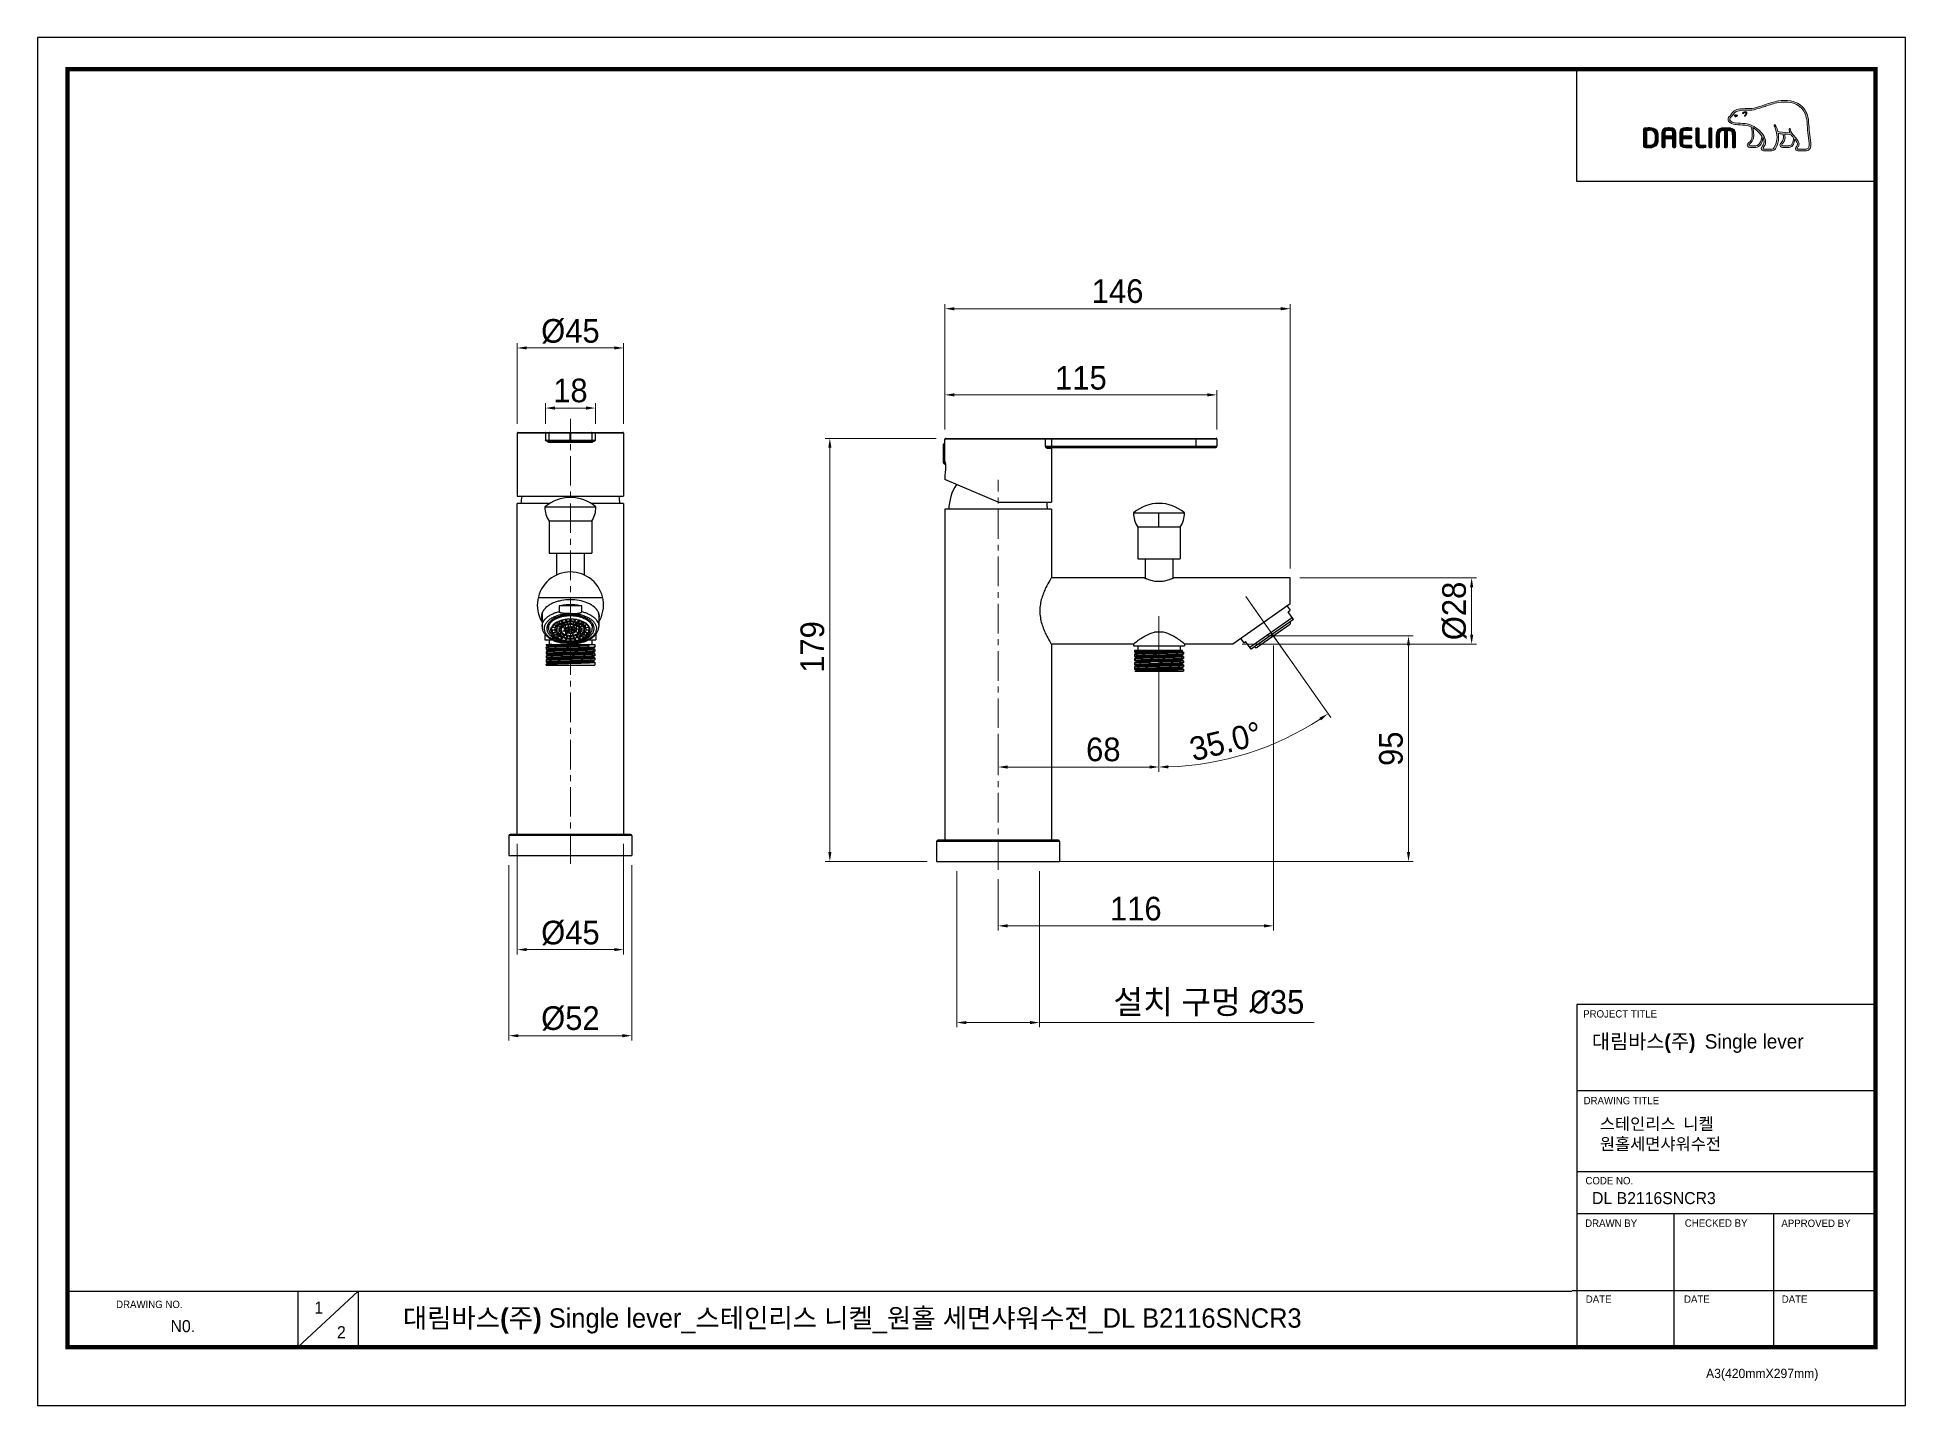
# Model space of a CAD drawing. Extents: x 0 to 790, y 0 to 579.
import ezdxf

# ---------------------------------------------------------------- set-up
doc = ezdxf.new("R2010")
doc.units = 0
doc.header["$LTSCALE"] = 10
doc.header["$MEASUREMENT"] = 0
doc.header["$PDMODE"] = 3
doc.header["$PDSIZE"] = -10
doc.linetypes.add('CENTER', pattern=[2, 1.25, -0.25, 0.25, -0.25])
doc.layers.get('0').update_dxf_attribs({"linetype": 'CONTINUOUS'})
doc.layers.get('DEFPOINTS').update_dxf_attribs({"linetype": 'CONTINUOUS'})
doc.layers.add('BODY', color=7, linetype='CONTINUOUS')
doc.layers.add('레이어 1', color=7, linetype='CONTINUOUS', lineweight=0)
doc.styles.add('Daelim Dimension', font='H2GTRE.TTF')
doc.styles.get("Standard").update_dxf_attribs({"font": 'H2GTRE.TTF'})
doc.styles.add('단선완성형', font='')
doc.styles.get('단선완성형').set_extended_font_data('Gulim')
doc.dimstyles.new('DEFAULT', dxfattribs={"dimscale": 2, "dimtxt": 2, "dimasz": 2, "dimexe": 0, "dimexo": 2, "dimgap": 1, "dimtad": 1, "dimdec": 1, "dimzin": 9, "dimdsep": 46, "dimtxsty": 'Daelim Dimension', "dimcen": 0.5, "dimclrd": 252, "dimclre": 252, "dimclrt": 3, "dimadec": 1, "dimazin": 0, "dimtfac": 1, "dimtdec": 1, "dimtix": 1, "dimtmove": 0, "dimatfit": 3, "dimfxl": 1, "dimtolj": 1, "dimtzin": 1, "dimlwd": 9, "dimlwe": 9, "dimarcsym": 0})

msp = doc.modelspace()

# ---------------------------------------------------------------- texts
at = {"color": 5, "ltscale": 40}
for s, height, p in [('PROJECT TITLE', 3.1171, (653.54, 164.16)), ('DRAWING TITLE', 3.1171, (653.73, 127.47)), ('CODE NO.', 3.117, (654.52, 93.6)), ('DRAWN BY', 3.117, (654.39, 75.63)), ('CHECKED BY', 3.117, (696.51, 75.68)), ('APPROVED BY', 3.1171, (737.35, 75.58)), ('DRAWING NO.', 3.1171, (33.3, 41.29)), ('DATE', 3.117, (654.64, 43.5)), ('DATE', 3.117, (696.18, 43.5)), ('DATE', 3.117, (737.5, 43.5)), ('A3(420mmX297mm)', 3.9341, (705.5, 11.66))]:
    msp.add_text(s, height=height, dxfattribs=at).set_placement(p)
at = {"attachment_point": 1, "style": '단선완성형'}
for s, insert, char_height, width in [('{\\fPretendard Variable SemiBold|b0|i0|c129|p2;\\C7;대림바스(주)\\fGulimChe|b0|i0|c129|p49;\\C256; }Single lever', (657.24, 157.12), 6.11035, 98.2071), ('{\\fGulimChe|b0|i0|c129|p49; 스테인리스 니켈}\\P{\\fGulimChe|b0|i0|c129|p49; 원홀세면샤워수전 }', (657.3, 121.76), 5.101, 85.8447), ('DL B2116SNCR3', (657.3, 90.34), 5.101, 85.8447), ('1', (117.12, 44.03), 5.1, 7.119), ('N0. ', (56.31, 36.19), 5.101, 32.0004), ('2', (126.69, 33.63), 5.1, 7.119)]:
    msp.add_mtext(s, dxfattribs=dict(at, insert=insert, char_height=char_height, width=width))
at = {"color": 2, "insert": (154.51, 41.16), "char_height": 8.198, "width": 488.8902, "attachment_point": 1, "style": '단선완성형'}
msp.add_mtext('{\\fPretendard Variable SemiBold|b0|i0|c129|p2;대림바스(주)} Single lever_스테인리스 니켈_원홀 세면샤워수전_DL B2116SNCR3', dxfattribs=at)

# ---------------------------------------------------------------- blocks, each defined once
blk = doc.blocks.new('*D3')
at = {"color": 5, "lineweight": 9, "ltscale": 0.5, "transparency": 16777216}
for p, q in [((383.71, 414.64), (383.71, 465.97)), ((387.71, 463.97), (525.71, 463.97)), ((529.71, 354.14), (529.71, 465.97))]:
    blk.add_line(p, q, dxfattribs=at)
at = {"color": 5, "ltscale": 0.5, "transparency": 16777216}
for points in [[(387.71, 464.64), (387.71, 463.3), (383.71, 463.97)], [(525.71, 464.64), (525.71, 463.3), (529.71, 463.97)]]:
    blk.add_solid(points, dxfattribs=at)
at = {"layer": 'DEFPOINTS', "color": 0, "ltscale": 0.5, "transparency": 16777216}
for p in [(529.71, 463.97), (383.71, 410.64), (529.71, 350.14)]:
    blk.add_point(p, dxfattribs=at)
at = {"color": 7, "ltscale": 0.5, "transparency": 16777216, "insert": (456.71, 476.43), "char_height": 10, "attachment_point": 2, "style": 'Daelim Dimension'}
blk.add_mtext('\\A1;146', dxfattribs=at)
blk = doc.blocks.new('*D4')
at = {"color": 5, "lineweight": 9, "ltscale": 0.5, "transparency": 16777216}
for p, q in [((513.24, 338.94), (546.8, 291.01)), ((474.21, 329.94), (474.21, 268.13))]:
    blk.add_line(p, q, dxfattribs=at)
blk.add_arc((474.21, 394.69), 124.57, 271.83993, 303.16007, dxfattribs=at)
at = {"color": 5, "ltscale": 0.5, "transparency": 16777216}
for points in [[(541.97, 290.96), (542.72, 289.86), (545.65, 292.65)], [(478.22, 269.52), (478.2, 270.86), (474.21, 270.13)]]:
    blk.add_solid(points, dxfattribs=at)
at = {"layer": 'DEFPOINTS', "color": 0, "ltscale": 0.5, "transparency": 16777216}
for p in [(510.38, 343.04), (510.95, 342.22), (474.21, 334.94), (474.21, 333.94), (523.54, 280.31)]:
    blk.add_point(p, dxfattribs=at)
at = {"color": 7, "ltscale": 0.5, "transparency": 16777216, "insert": (501.19, 285.88), "char_height": 10, "attachment_point": 2, "rotation": 13.92748, "style": 'Daelim Dimension'}
blk.add_mtext('\\A1;35.0°', dxfattribs=at)
blk = doc.blocks.new('*D5')
at = {"color": 5, "lineweight": 9, "ltscale": 0.5, "transparency": 16777216}
for p, q in [((474.21, 302.94), (474.21, 268.13)), ((406.21, 281.42), (406.21, 268.13)), ((470.21, 270.13), (410.21, 270.13))]:
    blk.add_line(p, q, dxfattribs=at)
at = {"color": 5, "ltscale": 0.5, "transparency": 16777216}
for points in [[(410.21, 270.79), (410.21, 269.46), (406.21, 270.13)], [(470.21, 270.79), (470.21, 269.46), (474.21, 270.13)]]:
    blk.add_solid(points, dxfattribs=at)
at = {"layer": 'DEFPOINTS', "color": 0, "ltscale": 0.5, "transparency": 16777216}
for p in [(474.21, 306.94), (406.21, 285.42), (406.21, 270.13)]:
    blk.add_point(p, dxfattribs=at)
at = {"color": 7, "ltscale": 0.5, "transparency": 16777216, "insert": (450.68, 282.58), "char_height": 10, "attachment_point": 2, "style": 'Daelim Dimension'}
blk.add_mtext('\\A1;68', dxfattribs=at)
blk = doc.blocks.new('*D6')
at = {"color": 5, "lineweight": 9, "ltscale": 0.5, "transparency": 16777216}
for p, q in [((520.23, 325.57), (581.7, 325.57)), ((579.7, 321.57), (579.7, 234.14)), ((423.21, 230.14), (581.7, 230.14))]:
    blk.add_line(p, q, dxfattribs=at)
at = {"color": 5, "ltscale": 0.5, "transparency": 16777216}
for points in [[(579.04, 321.57), (580.37, 321.57), (579.7, 325.57)], [(579.04, 234.14), (580.37, 234.14), (579.7, 230.14)]]:
    blk.add_solid(points, dxfattribs=at)
at = {"layer": 'DEFPOINTS', "color": 0, "ltscale": 0.5, "transparency": 16777216}
for p in [(516.23, 325.57), (419.21, 230.14), (579.7, 230.14)]:
    blk.add_point(p, dxfattribs=at)
at = {"color": 7, "ltscale": 0.5, "transparency": 16777216, "insert": (567.25, 277.86), "char_height": 10, "attachment_point": 2, "rotation": 90, "style": 'Daelim Dimension'}
blk.add_mtext('\\A1;95', dxfattribs=at)
blk = doc.blocks.new('*D7')
at = {"color": 5, "lineweight": 9, "ltscale": 0.5, "transparency": 16777216}
for p, q in [((533.71, 350.14), (608.39, 350.14)), ((606.39, 346.14), (606.39, 326.14)), ((509.43, 322.14), (608.39, 322.14))]:
    blk.add_line(p, q, dxfattribs=at)
at = {"color": 5, "ltscale": 0.5, "transparency": 16777216}
for points in [[(605.73, 346.14), (607.06, 346.14), (606.39, 350.14)], [(605.73, 326.14), (607.06, 326.14), (606.39, 322.14)]]:
    blk.add_solid(points, dxfattribs=at)
at = {"layer": 'DEFPOINTS', "color": 0, "ltscale": 0.5, "transparency": 16777216}
for p in [(529.71, 350.14), (505.43, 322.14), (606.39, 322.14)]:
    blk.add_point(p, dxfattribs=at)
at = {"color": 7, "ltscale": 0.5, "transparency": 16777216, "insert": (593.94, 336.14), "char_height": 10, "attachment_point": 2, "rotation": 90, "style": 'Daelim Dimension'}
blk.add_mtext('\\A1;%%c28', dxfattribs=at)
blk = doc.blocks.new('*D8')
at = {"color": 5, "lineweight": 9, "ltscale": 0.5, "transparency": 16777216}
for p, q in [((380.01, 409.14), (333.05, 409.14)), ((335.05, 405.14), (335.05, 234.14)), ((376.21, 230.14), (333.05, 230.14))]:
    blk.add_line(p, q, dxfattribs=at)
at = {"color": 5, "ltscale": 0.5, "transparency": 16777216}
for points in [[(334.39, 405.14), (335.72, 405.14), (335.05, 409.14)], [(334.39, 234.14), (335.72, 234.14), (335.05, 230.14)]]:
    blk.add_solid(points, dxfattribs=at)
at = {"layer": 'DEFPOINTS', "color": 0, "ltscale": 0.5, "transparency": 16777216}
for p in [(384.01, 409.14), (335.05, 230.14), (380.21, 230.14)]:
    blk.add_point(p, dxfattribs=at)
at = {"color": 7, "ltscale": 0.5, "transparency": 16777216, "insert": (322.63, 320.89), "char_height": 10, "attachment_point": 2, "rotation": 90, "style": 'Daelim Dimension'}
blk.add_mtext('\\A1;179', dxfattribs=at)
blk = doc.blocks.new('*D0')
at = {"color": 5, "lineweight": 9, "ltscale": 0.5, "transparency": 16777216}
for p, q in [((202.87, 415.34), (202.87, 449.38)), ((206.87, 447.38), (243.87, 447.38)), ((247.87, 415.34), (247.87, 449.38))]:
    blk.add_line(p, q, dxfattribs=at)
at = {"color": 5, "ltscale": 0.5, "transparency": 16777216}
for points in [[(206.87, 448.05), (206.87, 446.72), (202.87, 447.38)], [(243.87, 448.05), (243.87, 446.72), (247.87, 447.38)]]:
    blk.add_solid(points, dxfattribs=at)
at = {"layer": 'DEFPOINTS', "color": 0, "ltscale": 0.5, "transparency": 16777216}
for p in [(247.87, 447.38), (202.87, 411.34), (247.87, 411.34)]:
    blk.add_point(p, dxfattribs=at)
at = {"color": 7, "ltscale": 0.5, "transparency": 16777216, "insert": (225.37, 459.61), "char_height": 10, "attachment_point": 2, "style": 'Daelim Dimension'}
blk.add_mtext('\\A1;%%c45', dxfattribs=at)
blk = doc.blocks.new('*D1')
at = {"color": 5, "lineweight": 9, "ltscale": 0.5, "transparency": 16777216}
for p, q in [((199.37, 228.64), (199.37, 154.48)), ((251.37, 228.64), (251.37, 154.48)), ((203.37, 156.48), (247.37, 156.48))]:
    blk.add_line(p, q, dxfattribs=at)
at = {"color": 5, "ltscale": 0.5, "transparency": 16777216}
for points in [[(203.37, 157.14), (203.37, 155.81), (199.37, 156.48)], [(247.37, 157.14), (247.37, 155.81), (251.37, 156.48)]]:
    blk.add_solid(points, dxfattribs=at)
at = {"layer": 'DEFPOINTS', "color": 0, "ltscale": 0.5, "transparency": 16777216}
for p in [(199.37, 232.64), (251.37, 232.64), (251.37, 156.48)]:
    blk.add_point(p, dxfattribs=at)
at = {"color": 7, "ltscale": 0.5, "transparency": 16777216, "insert": (225.37, 168.92), "char_height": 10, "attachment_point": 2, "style": 'Daelim Dimension'}
blk.add_mtext('\\A1;%%c52', dxfattribs=at)
blk = doc.blocks.new('*D2')
at = {"color": 5, "lineweight": 9, "ltscale": 0.5, "transparency": 16777216}
for p, q in [((202.87, 237.64), (202.87, 190.89)), ((247.87, 237.64), (247.87, 190.89)), ((206.87, 192.89), (243.87, 192.89))]:
    blk.add_line(p, q, dxfattribs=at)
at = {"color": 5, "ltscale": 0.5, "transparency": 16777216}
for points in [[(206.87, 193.56), (206.87, 192.23), (202.87, 192.89)], [(243.87, 193.56), (243.87, 192.23), (247.87, 192.89)]]:
    blk.add_solid(points, dxfattribs=at)
at = {"layer": 'DEFPOINTS', "color": 0, "ltscale": 0.5, "transparency": 16777216}
for p in [(202.87, 241.64), (247.87, 241.64), (247.87, 192.89)]:
    blk.add_point(p, dxfattribs=at)
at = {"color": 7, "ltscale": 0.5, "transparency": 16777216, "insert": (225.37, 205.12), "char_height": 10, "attachment_point": 2, "style": 'Daelim Dimension'}
blk.add_mtext('\\A1;%%c45', dxfattribs=at)
blk = doc.blocks.new('*D9')
at = {"color": 5, "lineweight": 9, "ltscale": 0.5, "transparency": 16777216}
for p, q in [((388.71, 226.14), (388.71, 160.04)), ((423.71, 226.14), (423.71, 160.04)), ((392.71, 162.04), (419.71, 162.04)), ((423.71, 162.04), (539.77, 162.04))]:
    blk.add_line(p, q, dxfattribs=at)
at = {"color": 5, "ltscale": 0.5, "transparency": 16777216}
for points in [[(392.71, 162.7), (392.71, 161.37), (388.71, 162.04)], [(419.71, 162.7), (419.71, 161.37), (423.71, 162.04)]]:
    blk.add_solid(points, dxfattribs=at)
at = {"layer": 'DEFPOINTS', "color": 0, "ltscale": 0.5, "transparency": 16777216}
for p in [(388.71, 230.14), (423.71, 230.14), (423.71, 162.04)]:
    blk.add_point(p, dxfattribs=at)
at = {"color": 7, "ltscale": 0.5, "transparency": 16777216, "insert": (495.31, 170.23), "char_height": 10, "attachment_point": 5, "style": 'Daelim Dimension'}
blk.add_mtext('\\A1;설치 구멍 {\\fISOCPEUR|b0|i0|c0|p34;%%C}35', dxfattribs=at)
blk = doc.blocks.new('*D10')
at = {"color": 5, "lineweight": 9, "ltscale": 0.5, "transparency": 16777216}
for p, q in [((522.6, 321.57), (522.6, 200.94)), ((406.21, 222.64), (406.21, 200.94)), ((518.6, 202.94), (410.21, 202.94))]:
    blk.add_line(p, q, dxfattribs=at)
at = {"color": 5, "ltscale": 0.5, "transparency": 16777216}
for points in [[(410.21, 203.61), (410.21, 202.28), (406.21, 202.94)], [(518.6, 203.61), (518.6, 202.28), (522.6, 202.94)]]:
    blk.add_solid(points, dxfattribs=at)
at = {"layer": 'DEFPOINTS', "color": 0, "ltscale": 0.5, "transparency": 16777216}
for p in [(522.6, 325.57), (406.21, 226.64), (406.21, 202.94)]:
    blk.add_point(p, dxfattribs=at)
at = {"color": 7, "ltscale": 0.5, "transparency": 16777216, "insert": (464.4, 210.17), "char_height": 10, "attachment_point": 5, "style": 'Daelim Dimension'}
blk.add_mtext('\\A1;116', dxfattribs=at)
blk = doc.blocks.new('*D11')
at = {"color": 5, "lineweight": 9, "ltscale": 0.5, "transparency": 16777216}
for p, q in [((383.71, 412.84), (383.71, 429.54)), ((387.71, 427.54), (494.71, 427.54)), ((498.71, 412.84), (498.71, 429.54))]:
    blk.add_line(p, q, dxfattribs=at)
at = {"color": 5, "ltscale": 0.5, "transparency": 16777216}
for points in [[(387.71, 428.21), (387.71, 426.87), (383.71, 427.54)], [(494.71, 428.21), (494.71, 426.87), (498.71, 427.54)]]:
    blk.add_solid(points, dxfattribs=at)
at = {"layer": 'DEFPOINTS', "color": 0, "ltscale": 0.5, "transparency": 16777216}
for p in [(498.71, 427.54), (383.71, 408.84), (498.71, 408.84)]:
    blk.add_point(p, dxfattribs=at)
at = {"color": 7, "ltscale": 0.5, "transparency": 16777216, "insert": (441.21, 439.77), "char_height": 10, "attachment_point": 2, "style": 'Daelim Dimension'}
blk.add_mtext('\\A1;115', dxfattribs=at)
blk = doc.blocks.new('*D12')
at = {"color": 5, "lineweight": 9, "ltscale": 0.5, "transparency": 16777216}
for p, q in [((214.78, 415.34), (214.78, 423.96)), ((218.78, 421.96), (231.96, 421.96)), ((235.96, 415.34), (235.96, 423.96))]:
    blk.add_line(p, q, dxfattribs=at)
at = {"color": 5, "ltscale": 0.5, "transparency": 16777216}
for points in [[(218.78, 422.63), (218.78, 421.29), (214.78, 421.96)], [(231.96, 422.63), (231.96, 421.29), (235.96, 421.96)]]:
    blk.add_solid(points, dxfattribs=at)
at = {"layer": 'DEFPOINTS', "color": 0, "ltscale": 0.5, "transparency": 16777216}
for p in [(235.96, 421.96), (214.78, 411.34), (235.96, 411.34)]:
    blk.add_point(p, dxfattribs=at)
at = {"color": 7, "ltscale": 0.5, "transparency": 16777216, "insert": (225.37, 434.42), "char_height": 10, "attachment_point": 2, "style": 'Daelim Dimension'}
blk.add_mtext('\\A1;18', dxfattribs=at)

# ---------------------------------------------------------------- dimensions: what is measured, and where the dimension line sits
at = {"color": 5, "ltscale": 0.5}
for base, p1, p2, picture, middle in [((529.71, 463.97), (383.71, 410.64), (529.71, 350.14), '*D3', (456.71, 463.97)), ((498.71, 427.54), (383.71, 408.84), (498.71, 408.84), '*D11', (441.21, 427.54))]:
    dim = msp.add_linear_dim(base=base, p1=p1, p2=p2, dimstyle='DEFAULT', override={"dimtxt": 5, "dimexe": 1, "dimdec": 0, "dimclrd": 5, "dimclre": 5, "dimclrt": 7}, dxfattribs=at)
    dim.commit()
    dim.dimension.update_dxf_attribs({"geometry": picture, "text_midpoint": middle, "dimtype": 160})
for base, p1, p2, text, picture, middle in [((247.87, 447.38), (202.87, 411.34), (247.87, 411.34), '%%c<>', '*D0', (225.37, 447.38)), ((235.96, 421.96), (214.78, 411.34), (235.96, 411.34), '18', '*D12', (225.37, 421.96)), ((247.87, 192.89), (202.87, 241.64), (247.87, 241.64), '%%c<>', '*D2', (225.37, 192.89)), ((251.37, 156.48), (199.37, 232.64), (251.37, 232.64), '%%c<>', '*D1', (225.37, 156.48)), ((423.71, 162.04), (388.71, 230.14), (423.71, 230.14), '설치 구멍 {\\fISOCPEUR|b0|i0|c0|p34;%%C}<>', '*D9', (495.31, 162.04))]:
    dim = msp.add_linear_dim(base=base, p1=p1, p2=p2, text=text, dimstyle='DEFAULT', override={"dimtxt": 5, "dimexe": 1, "dimdec": 0, "dimclrd": 5, "dimclre": 5, "dimclrt": 7}, dxfattribs=at)
    dim.commit()
    dim.dimension.update_dxf_attribs({"geometry": picture, "text_midpoint": middle, "dimtype": 160})
for base, p1, p2, angle, picture, middle in [((335.05, 230.14), (384.01, 409.14), (380.21, 230.14), 270, '*D8', (335.05, 320.89)), ((579.7, 230.14), (516.23, 325.57), (419.21, 230.14), 270, '*D6', (579.7, 277.86)), ((406.21, 270.13), (474.21, 306.94), (406.21, 285.42), 180, '*D5', (450.68, 270.13))]:
    dim = msp.add_linear_dim(base=base, p1=p1, p2=p2, angle=angle, dimstyle='DEFAULT', override={"dimtxt": 5, "dimexe": 1, "dimdec": 0, "dimclrd": 5, "dimclre": 5, "dimclrt": 7}, dxfattribs=at)
    dim.commit()
    dim.dimension.update_dxf_attribs({"geometry": picture, "text_midpoint": middle, "dimtype": 160})
dim = msp.add_linear_dim(base=(606.39, 322.14), p1=(529.71, 350.14), p2=(505.43, 322.14), angle=270, text='%%c<>', dimstyle='DEFAULT', override={"dimtxt": 5, "dimexe": 1, "dimdec": 0, "dimclrd": 5, "dimclre": 5, "dimclrt": 7}, dxfattribs=at)
dim.commit()
dim.dimension.update_dxf_attribs({"geometry": '*D7', "text_midpoint": (606.39, 336.14), "dimtype": 160})
dim = msp.add_angular_dim_2l(base=(523.5447, 280.3129), line1=((474.2066, 334.9372), (474.2066, 333.9401)), line2=((510.3751, 343.0376), (510.9469, 342.2209)), dimstyle='DEFAULT', override={"dimtxt": 5, "dimexe": 1, "dimdec": 0, "dimclrd": 5, "dimclre": 5, "dimclrt": 7}, dxfattribs=at)
dim.commit()
dim.dimension.update_dxf_attribs({"geometry": '*D4', "text_midpoint": (504.1889, 273.7875), "dimtype": 162})
dim = msp.add_linear_dim(base=(406.21, 202.94), p1=(522.6, 325.57), p2=(406.21, 226.64), dimstyle='DEFAULT', override={"dimtxt": 5, "dimexe": 1, "dimdec": 0, "dimclrd": 5, "dimclre": 5, "dimclrt": 7}, dxfattribs=at)
dim.commit()
dim.dimension.update_dxf_attribs({"geometry": '*D10', "text_midpoint": (464.4, 210.17)})

# ---------------------------------------------------------------- hatches: boundary and pattern name
at = {"layer": '레이어 1'}
h = msp.add_hatch(color=5, dxfattribs=at)
h.dxf.hatch_style = 1
edge = h.paths.add_edge_path(flags=16)
edge.add_spline(control_points=[(748.67, 531.89), (748.33, 531.51), (747.9, 531.5), (747.88, 531.5), (747.88, 531.5), (744.41, 531.5), (744.41, 531.5), (744.29, 531.5), (744.19, 531.53), (744.13, 531.6), (744.07, 531.65), (744.05, 531.73), (744.05, 531.82), (744.05, 532.02), (744.19, 532.2), (744.34, 532.39), (744.48, 532.57), (744.62, 532.74), (744.69, 532.95), (744.88, 533.46), (744.86, 534), (744.64, 534.48), (744.23, 535.35), (743.62, 536.03), (743.03, 536.69), (743.03, 536.69), (742.83, 536.91), (742.83, 536.91), (742.07, 537.77), (741.28, 538.65), (741.22, 539.84), (741.2, 540.08), (741.09, 540.22), (740.94, 540.21), (740.94, 540.21), (740.72, 540.11), (740.71, 540.11), (740.65, 540.04), (740.62, 539.94), (740.62, 539.83), (740.62, 539.83), (740.62, 539.79), (740.62, 539.79), (740.65, 539.35), (740.75, 538.93), (740.93, 538.49), (740.93, 538.49), (740.95, 538.45), (740.95, 538.45), (740.95, 538.45), (740.9, 538.44), (740.9, 538.44), (738.68, 538.36), (736.5, 538.78), (735.86, 538.93), (735.46, 540.52), (734.82, 541.57), (734.8, 541.62), (734.75, 541.7), (734.67, 541.77), (734.59, 541.79), (734.59, 541.79), (734.4, 541.76), (734.38, 541.76), (734.36, 541.73), (734.33, 541.69), (734.26, 541.59), (734.26, 541.59), (734.25, 541.51), (734.25, 541.51), (734.25, 541.51), (734.31, 541.3), (734.31, 541.3), (734.36, 541.22), (735.5, 539.22), (735.5, 536.57), (735.5, 534.94), (735.07, 533.4), (734.22, 531.99), (734.02, 531.65), (733.75, 531.5), (733.36, 531.5), (733.36, 531.5), (729.94, 531.5), (729.94, 531.5), (729.83, 531.5), (729.59, 531.58), (729.59, 531.83), (729.59, 531.96), (729.72, 532.19), (729.93, 532.42), (731.35, 534.01), (730.53, 536.48), (729.17, 538.11), (727.85, 539.68), (725.7, 541.66), (722.94, 542.16), (721.96, 542.33), (720.35, 542.42), (719.05, 542.5), (719.05, 542.5), (717.74, 542.58), (717.74, 542.58), (717.06, 542.63), (715.95, 543.04), (715.61, 543.68), (715.47, 543.95), (715.48, 544.22), (715.66, 544.53), (715.78, 544.72), (715.93, 544.88), (716.13, 545.07), (716.34, 545.29), (716.56, 545.52), (716.74, 545.82), (716.74, 545.82), (716.79, 545.91), (716.79, 545.91), (717.45, 547.17), (718.8, 547.84), (720.83, 547.89), (720.83, 547.89), (721.97, 547.9), (721.97, 547.9), (723.22, 547.91), (724.64, 547.92), (725.8, 548.17), (727.44, 548.52), (729.09, 549.08), (730.54, 549.58), (730.54, 549.58), (730.58, 549.59), (730.58, 549.59), (732.38, 550.21), (734.23, 550.84), (736.13, 551.15), (739.17, 551.65), (743.34, 551.63), (745.96, 548.69), (747.17, 547.33), (747.92, 545.45), (748.18, 543.12), (748.18, 543.12), (748.17, 543.12), (748.16, 543.13), (748.18, 543.08), (748.2, 542.82), (748.31, 541.34), (748.34, 540.62), (748.37, 539.88), (748.56, 538.51), (748.56, 538.51), (749.09, 533.93), (749.09, 533.93), (749.09, 533.93), (749.12, 533.37), (749.12, 533.37), (749.12, 532.71), (748.97, 532.21), (748.67, 531.89)], knot_values=[0, 0, 0, 0, 1, 1, 1, 2, 2, 2, 3, 3, 3, 4, 4, 4, 5, 5, 5, 6, 6, 6, 7, 7, 7, 8, 8, 8, 9, 9, 9, 10, 10, 10, 11, 11, 11, 12, 12, 12, 13, 13, 13, 14, 14, 14, 15, 15, 15, 16, 16, 16, 17, 17, 17, 18, 18, 18, 19, 19, 19, 20, 20, 20, 21, 21, 21, 22, 22, 22, 23, 23, 23, 24, 24, 24, 25, 25, 25, 26, 26, 26, 27, 27, 27, 28, 28, 28, 29, 29, 29, 30, 30, 30, 31, 31, 31, 32, 32, 32, 33, 33, 33, 34, 34, 34, 35, 35, 35, 36, 36, 36, 37, 37, 37, 38, 38, 38, 39, 39, 39, 40, 40, 40, 41, 41, 41, 42, 42, 42, 43, 43, 43, 44, 44, 44, 45, 45, 45, 46, 46, 46, 47, 47, 47, 48, 48, 48, 49, 49, 49, 50, 50, 50, 51, 51, 51, 52, 52, 52, 53, 53, 53, 53], degree=3, periodic=0)
edge = h.paths.add_edge_path(flags=16)
edge.add_spline(control_points=[(740.67, 532.88), (740.67, 532.88), (737.84, 532.88), (737.84, 532.88), (737.63, 532.88), (737.47, 533.04), (737.47, 533.26), (737.47, 533.41), (737.6, 533.59), (737.72, 533.72), (738.29, 534.27), (738.88, 535.03), (738.88, 536.47), (738.88, 536.47), (738.84, 537.12), (738.84, 537.13), (738.84, 537.13), (738.74, 537.76), (738.74, 537.76), (738.74, 537.76), (738.73, 537.8), (738.73, 537.8), (738.73, 537.8), (738.77, 537.8), (738.77, 537.8), (739.3, 537.76), (740.33, 537.7), (741.31, 537.75), (741.55, 537.35), (741.95, 536.85), (742.54, 536.17), (742.51, 535.83), (742.23, 532.88), (740.67, 532.88)], knot_values=[0, 0, 0, 0, 1, 1, 1, 2, 2, 2, 3, 3, 3, 4, 4, 4, 5, 5, 5, 6, 6, 6, 7, 7, 7, 8, 8, 8, 9, 9, 9, 10, 10, 10, 11, 11, 11, 11], degree=3, periodic=0)
edge = h.paths.add_edge_path(flags=16)
edge.add_spline(control_points=[(726.49, 532.88), (726.49, 532.88), (724.01, 532.88), (724.01, 532.88), (723.82, 532.88), (723.62, 533.03), (723.62, 533.26), (723.62, 533.39), (723.74, 533.56), (723.95, 533.73), (724.58, 534.23), (725.53, 534.99), (725.63, 537.08), (725.63, 537.08), (725.65, 537.65), (725.65, 537.65), (725.65, 538.54), (725.44, 539.61), (725.25, 540.57), (725.25, 540.57), (725.22, 540.67), (725.22, 540.67), (725.22, 540.67), (725.3, 540.6), (725.3, 540.6), (725.67, 540.38), (727.69, 539), (729.13, 536.97), (729.01, 536.01), (728.47, 532.88), (726.49, 532.88)], knot_values=[0, 0, 0, 0, 1, 1, 1, 2, 2, 2, 3, 3, 3, 4, 4, 4, 5, 5, 5, 6, 6, 6, 7, 7, 7, 8, 8, 8, 9, 9, 9, 10, 10, 10, 10], degree=3, periodic=0)
edge = h.paths.add_edge_path()
edge.add_spline(control_points=[(749.79, 534), (749.79, 534), (749.26, 538.61), (749.26, 538.61), (749.06, 539.98), (749.04, 540.72), (749.01, 541.37), (749.01, 541.37), (748.88, 543.19), (748.88, 543.19), (748.6, 545.67), (747.8, 547.68), (746.49, 549.15), (743.65, 552.34), (739.23, 552.37), (736.01, 551.84), (734.04, 551.52), (732.16, 550.87), (730.34, 550.25), (730.34, 550.25), (730.28, 550.23), (730.28, 550.23), (728.86, 549.74), (727.24, 549.19), (725.65, 548.85), (724.57, 548.62), (723.2, 548.61), (722, 548.6), (722, 548.6), (720.8, 548.59), (720.8, 548.59), (718.51, 548.53), (716.95, 547.74), (716.16, 546.23), (716.16, 546.23), (716.13, 546.16), (716.13, 546.16), (716, 545.94), (715.8, 545.74), (715.63, 545.57), (715.44, 545.38), (715.22, 545.16), (715.06, 544.88), (714.89, 544.6), (714.81, 544.32), (714.81, 544.04), (714.81, 543.81), (714.87, 543.58), (714.99, 543.36), (715.47, 542.44), (716.86, 541.94), (717.69, 541.88), (717.69, 541.88), (718.91, 541.8), (718.94, 541.8), (720.16, 541.73), (721.84, 541.64), (722.81, 541.46), (723.38, 541.36), (724.03, 541.16), (724.63, 540.88), (724.67, 540.72), (724.98, 539.34), (724.98, 537.65), (724.98, 537.65), (724.97, 537.11), (724.97, 537.11), (724.88, 535.32), (724.1, 534.7), (723.53, 534.24), (723.47, 534.19), (722.96, 533.77), (722.92, 533.26), (722.9, 532.98), (722.98, 532.71), (723.16, 532.53), (723.34, 532.32), (723.63, 532.22), (724.01, 532.22), (724.01, 532.22), (726.49, 532.22), (726.49, 532.22), (728.35, 532.22), (729.26, 534.22), (729.54, 536.09), (729.54, 536.09), (729.55, 536.35), (729.55, 536.35), (729.55, 536.35), (729.63, 536.22), (729.63, 536.22), (729.86, 535.69), (730.01, 535.06), (730.01, 534.58), (730.01, 533.91), (729.8, 533.33), (729.41, 532.89), (729.31, 532.79), (728.81, 532.28), (728.81, 531.76), (728.81, 531.76), (728.82, 531.68), (728.82, 531.68), (728.89, 531.07), (729.38, 530.8), (729.83, 530.8), (729.83, 530.8), (733.36, 530.8), (733.36, 530.8), (733.99, 530.8), (734.5, 531.09), (734.83, 531.63), (735.72, 533.12), (736.18, 534.73), (736.18, 536.43), (736.18, 536.96), (736.13, 537.53), (736.03, 538.12), (736.03, 538.12), (736.02, 538.16), (736.02, 538.16), (736.02, 538.16), (736.07, 538.15), (736.07, 538.15), (736.49, 538.07), (737.17, 537.95), (738.02, 537.86), (738.02, 537.86), (738.04, 537.86), (738.04, 537.86), (738.04, 537.86), (738.15, 537.21), (738.15, 537.21), (738.15, 537.21), (738.18, 537.06), (738.18, 537.06), (738.18, 537.06), (738.21, 536.49), (738.21, 536.49), (738.21, 535.11), (737.59, 534.52), (737.26, 534.2), (737.25, 534.19), (736.78, 533.72), (736.73, 533.3), (736.73, 533.3), (736.72, 533.17), (736.72, 533.17), (736.72, 533.04), (736.75, 532.78), (736.98, 532.54), (737.19, 532.32), (737.5, 532.22), (737.92, 532.22), (737.92, 532.22), (740.67, 532.22), (740.67, 532.22), (742.33, 532.22), (742.84, 534.34), (743.04, 535.53), (743.04, 535.53), (743.05, 535.65), (743.05, 535.65), (743.05, 535.65), (743.11, 535.56), (743.11, 535.56), (743.5, 535.07), (743.84, 534.52), (744, 534.18), (744.08, 534.01), (744.13, 533.81), (744.13, 533.61), (744.13, 533.61), (744.07, 533.22), (744.07, 533.22), (744, 533), (743.86, 532.8), (743.71, 532.61), (743.5, 532.33), (743.28, 532.05), (743.28, 531.7), (743.28, 531.7), (743.3, 531.51), (743.3, 531.51), (743.4, 531.05), (743.77, 530.8), (744.35, 530.8), (744.35, 530.8), (747.88, 530.8), (747.88, 530.8), (747.95, 530.8), (748.64, 530.82), (749.18, 531.4), (749.61, 531.87), (749.82, 532.51), (749.82, 533.36), (749.82, 533.36), (749.79, 534), (749.79, 534)], knot_values=[0, 0, 0, 0, 1, 1, 1, 2, 2, 2, 3, 3, 3, 4, 4, 4, 5, 5, 5, 6, 6, 6, 7, 7, 7, 8, 8, 8, 9, 9, 9, 10, 10, 10, 11, 11, 11, 12, 12, 12, 13, 13, 13, 14, 14, 14, 15, 15, 15, 16, 16, 16, 17, 17, 17, 18, 18, 18, 19, 19, 19, 20, 20, 20, 21, 21, 21, 22, 22, 22, 23, 23, 23, 24, 24, 24, 25, 25, 25, 26, 26, 26, 27, 27, 27, 28, 28, 28, 29, 29, 29, 30, 30, 30, 31, 31, 31, 32, 32, 32, 33, 33, 33, 34, 34, 34, 35, 35, 35, 36, 36, 36, 37, 37, 37, 38, 38, 38, 39, 39, 39, 40, 40, 40, 41, 41, 41, 42, 42, 42, 43, 43, 43, 44, 44, 44, 45, 45, 45, 46, 46, 46, 47, 47, 47, 48, 48, 48, 49, 49, 49, 50, 50, 50, 51, 51, 51, 52, 52, 52, 53, 53, 53, 54, 54, 54, 55, 55, 55, 56, 56, 56, 57, 57, 57, 58, 58, 58, 59, 59, 59, 60, 60, 60, 61, 61, 61, 62, 62, 62, 63, 63, 63, 64, 64, 64, 65, 65, 65, 66, 66, 66, 66], degree=3, periodic=0)
edge = h.paths.add_edge_path(flags=0)
edge.add_spline(control_points=[(717.63, 545.9), (717.63, 545.9), (718.15, 546.14), (718.78, 545.89), (718.78, 545.89), (718.86, 545.86), (718.76, 545.71), (718.45, 545.3), (718.14, 545.21), (718.14, 545.21), (718.14, 545.21), (717.92, 545.13), (717.8, 545.28), (717.55, 545.57), (717.54, 545.74), (717.54, 545.74), (717.54, 545.74), (717.51, 545.87), (717.63, 545.9)], knot_values=[0, 0, 0, 0, 1, 1, 1, 2, 2, 2, 3, 3, 3, 4, 4, 4, 5, 5, 5, 6, 6, 6, 6], degree=3, periodic=0)
edge = h.paths.add_edge_path(flags=0)
edge.add_spline(control_points=[(721.02, 546.85), (720.94, 546.76), (720.94, 546.62), (721.02, 546.55), (721.1, 546.48), (721.24, 546.5), (721.31, 546.58), (721.35, 546.62), (721.78, 547.12), (722.14, 546.87), (722.27, 546.77), (722.33, 546.64), (722.31, 546.46), (722.28, 546.18), (722.03, 545.86), (721.86, 545.76), (721.77, 545.7), (721.7, 545.57), (721.75, 545.47), (721.79, 545.37), (721.92, 545.34), (722.02, 545.39), (722.33, 545.54), (722.71, 546.02), (722.76, 546.48), (722.8, 546.79), (722.66, 547.05), (722.41, 547.22), (721.86, 547.61), (721.25, 547.09), (721.02, 546.85)], knot_values=[0, 0, 0, 0, 1, 1, 1, 2, 2, 2, 3, 3, 3, 4, 4, 4, 5, 5, 5, 6, 6, 6, 7, 7, 7, 8, 8, 8, 9, 9, 9, 10, 10, 10, 10], degree=3, periodic=0)
edge = h.paths.add_edge_path(flags=0)
edge.add_spline(control_points=[(720.95, 546.47), (720.95, 546.47), (720.95, 546.47), (720.95, 546.47), (720.95, 546.47), (720.95, 546.47), (720.95, 546.47)], knot_values=[0, 0, 0, 0, 1, 1, 1, 2, 2, 2, 2], degree=3, periodic=0)
h = msp.add_hatch(color=5, dxfattribs=at)
h.dxf.hatch_style = 2
edge = h.paths.add_edge_path()
edge.add_spline(control_points=[(717.63, 545.9), (717.63, 545.9), (718.15, 546.14), (718.78, 545.89), (718.78, 545.89), (718.86, 545.86), (718.76, 545.71), (718.45, 545.3), (718.14, 545.21), (718.14, 545.21), (718.14, 545.21), (717.92, 545.13), (717.8, 545.28), (717.55, 545.57), (717.54, 545.74), (717.54, 545.74), (717.54, 545.74), (717.51, 545.87), (717.63, 545.9)], knot_values=[0, 0, 0, 0, 1, 1, 1, 2, 2, 2, 3, 3, 3, 4, 4, 4, 5, 5, 5, 6, 6, 6, 6], degree=3, periodic=0)
h = msp.add_hatch(color=5, dxfattribs=at)
h.dxf.hatch_style = 2
edge = h.paths.add_edge_path()
edge.add_spline(control_points=[(721.02, 546.85), (720.94, 546.76), (720.94, 546.62), (721.02, 546.55), (721.1, 546.48), (721.24, 546.5), (721.31, 546.58), (721.35, 546.62), (721.78, 547.12), (722.14, 546.87), (722.27, 546.77), (722.33, 546.64), (722.31, 546.46), (722.28, 546.18), (722.03, 545.86), (721.86, 545.76), (721.77, 545.7), (721.7, 545.57), (721.75, 545.47), (721.79, 545.37), (721.92, 545.34), (722.02, 545.39), (722.33, 545.54), (722.71, 546.02), (722.76, 546.48), (722.8, 546.79), (722.66, 547.05), (722.41, 547.22), (721.86, 547.61), (721.25, 547.09), (721.02, 546.85)], knot_values=[0, 0, 0, 0, 1, 1, 1, 2, 2, 2, 3, 3, 3, 4, 4, 4, 5, 5, 5, 6, 6, 6, 7, 7, 7, 8, 8, 8, 9, 9, 9, 10, 10, 10, 10], degree=3, periodic=0)
h = msp.add_hatch(color=5, dxfattribs=at)
h.dxf.hatch_style = 2
edge = h.paths.add_edge_path()
edge.add_spline(control_points=[(683.97, 535.57), (683.97, 533.96), (683.24, 533.18), (681.73, 533.18), (681.73, 533.18), (680.69, 533.2), (680.43, 533.2), (680.43, 533.2), (680.43, 539.37), (680.43, 539.37), (680.96, 539.42), (681.72, 539.43), (681.73, 539.43), (683.28, 539.43), (683.97, 538.7), (683.97, 537.04), (683.97, 537.04), (683.97, 535.57), (683.97, 535.57)], knot_values=[0, 0, 0, 0, 1, 1, 1, 2, 2, 2, 3, 3, 3, 4, 4, 4, 5, 5, 5, 6, 6, 6, 6], degree=3, periodic=0)
edge = h.paths.add_edge_path()
edge.add_spline(control_points=[(681.73, 540.59), (680.89, 540.59), (679.8, 540.54), (679.44, 540.48), (679.22, 540.45), (679.08, 540.28), (679.08, 540.06), (679.08, 540.06), (679.08, 532.55), (679.08, 532.55), (679.08, 532.32), (679.22, 532.16), (679.46, 532.13), (679.79, 532.07), (680.88, 532.02), (681.73, 532.02), (684.07, 532.02), (685.31, 533.25), (685.31, 535.57), (685.31, 535.57), (685.31, 537.04), (685.31, 537.04), (685.31, 539.36), (684.07, 540.59), (681.73, 540.59)], knot_values=[0, 0, 0, 0, 1, 1, 1, 2, 2, 2, 3, 3, 3, 4, 4, 4, 5, 5, 5, 6, 6, 6, 7, 7, 7, 8, 8, 8, 8], degree=3, periodic=0)
h = msp.add_hatch(color=5, dxfattribs=at)
h.dxf.hatch_style = 2
edge = h.paths.add_edge_path()
edge.add_spline(control_points=[(691.35, 537.05), (691.35, 537.05), (688.19, 537.05), (688.19, 537.05), (688.19, 537.17), (688.19, 538.18), (688.19, 538.18), (688.19, 539.23), (688.5, 539.41), (689.44, 539.41), (689.44, 539.41), (690.1, 539.41), (690.1, 539.41), (691.04, 539.41), (691.35, 539.23), (691.35, 538.18), (691.35, 538.18), (691.35, 537.17), (691.35, 537.05)], knot_values=[0, 0, 0, 0, 1, 1, 1, 2, 2, 2, 3, 3, 3, 4, 4, 4, 5, 5, 5, 6, 6, 6, 6], degree=3, periodic=0)
edge = h.paths.add_edge_path()
edge.add_spline(control_points=[(690.1, 540.59), (690.1, 540.59), (689.44, 540.59), (689.44, 540.59), (687.65, 540.59), (686.86, 539.85), (686.86, 538.18), (686.86, 538.18), (686.86, 532.47), (686.86, 532.47), (686.86, 532.26), (687.02, 532.09), (687.21, 532.09), (687.21, 532.09), (687.84, 532.09), (687.84, 532.09), (688.06, 532.09), (688.19, 532.28), (688.19, 532.47), (688.19, 532.47), (688.19, 535.75), (688.19, 535.88), (688.19, 535.88), (691.35, 535.88), (691.35, 535.88), (691.35, 535.75), (691.35, 532.47), (691.35, 532.47), (691.35, 532.26), (691.51, 532.09), (691.71, 532.09), (691.71, 532.09), (692.33, 532.09), (692.33, 532.09), (692.54, 532.09), (692.69, 532.29), (692.69, 532.47), (692.69, 532.47), (692.69, 538.18), (692.69, 538.18), (692.69, 539.85), (691.89, 540.59), (690.1, 540.59)], knot_values=[0, 0, 0, 0, 1, 1, 1, 2, 2, 2, 3, 3, 3, 4, 4, 4, 5, 5, 5, 6, 6, 6, 7, 7, 7, 8, 8, 8, 9, 9, 9, 10, 10, 10, 11, 11, 11, 12, 12, 12, 13, 13, 13, 14, 14, 14, 14], degree=3, periodic=0)
h = msp.add_hatch(color=5, dxfattribs=at)
h.dxf.hatch_style = 2
edge = h.paths.add_edge_path()
edge.add_spline(control_points=[(694.39, 538.41), (694.39, 538.41), (694.39, 534.2), (694.39, 534.2), (694.39, 532.73), (695.23, 532.02), (696.96, 532.02), (697.72, 532.02), (698.76, 532.03), (699.17, 532.07), (699.17, 532.07), (699.38, 532.09), (699.38, 532.09), (699.38, 532.09), (699.44, 532.1), (699.44, 532.1), (699.44, 532.1), (699.44, 533.22), (699.44, 533.22), (699.44, 533.22), (696.97, 533.22), (696.97, 533.22), (695.73, 533.22), (695.73, 533.57), (695.73, 534.2), (695.73, 534.2), (695.73, 535.76), (695.73, 535.88), (695.86, 535.88), (699.05, 535.88), (699.05, 535.88), (699.26, 535.88), (699.43, 536.05), (699.43, 536.25), (699.43, 536.25), (699.43, 536.67), (699.43, 536.67), (699.43, 536.88), (699.26, 537.04), (699.05, 537.04), (699.05, 537.04), (695.86, 537.04), (695.73, 537.04), (695.73, 537.16), (695.73, 538.41), (695.73, 538.41), (695.73, 539.04), (695.73, 539.39), (696.97, 539.39), (696.97, 539.39), (699.43, 539.38), (699.43, 539.38), (699.43, 539.38), (699.43, 540.5), (699.43, 540.5), (699.43, 540.5), (699.17, 540.53), (699.17, 540.53), (698.69, 540.57), (697.57, 540.59), (696.96, 540.59), (695.23, 540.59), (694.39, 539.88), (694.39, 538.41)], knot_values=[0, 0, 0, 0, 1, 1, 1, 2, 2, 2, 3, 3, 3, 4, 4, 4, 5, 5, 5, 6, 6, 6, 7, 7, 7, 8, 8, 8, 9, 9, 9, 10, 10, 10, 11, 11, 11, 12, 12, 12, 13, 13, 13, 14, 14, 14, 15, 15, 15, 16, 16, 16, 17, 17, 17, 18, 18, 18, 19, 19, 19, 20, 20, 20, 21, 21, 21, 21], degree=3, periodic=0)
h = msp.add_hatch(color=5, dxfattribs=at)
h.dxf.hatch_style = 2
edge = h.paths.add_edge_path()
edge.add_spline(control_points=[(701.58, 540.52), (701.37, 540.52), (701.2, 540.35), (701.2, 540.14), (701.2, 540.14), (701.2, 534.2), (701.2, 534.2), (701.2, 532.27), (702.52, 532.02), (703.67, 532.02), (704.51, 532.02), (704.73, 532.05), (704.98, 532.1), (704.98, 532.1), (705.13, 532.12), (705.13, 532.12), (705.12, 532.12), (705.32, 532.14), (705.32, 532.14), (705.32, 532.14), (705.38, 532.15), (705.38, 532.15), (705.38, 532.15), (705.38, 533.22), (705.38, 533.22), (705.38, 533.22), (703.68, 533.22), (703.68, 533.22), (702.54, 533.22), (702.54, 533.65), (702.54, 534.07), (702.54, 534.07), (702.54, 540.14), (702.54, 540.14), (702.54, 540.35), (702.36, 540.52), (702.16, 540.52), (702.16, 540.52), (701.58, 540.52), (701.58, 540.52)], knot_values=[0, 0, 0, 0, 1, 1, 1, 2, 2, 2, 3, 3, 3, 4, 4, 4, 5, 5, 5, 6, 6, 6, 7, 7, 7, 8, 8, 8, 9, 9, 9, 10, 10, 10, 11, 11, 11, 12, 12, 12, 13, 13, 13, 13], degree=3, periodic=0)
h = msp.add_hatch(color=5, dxfattribs=at)
h.dxf.hatch_style = 2
edge = h.paths.add_edge_path()
edge.add_spline(control_points=[(707.03, 540.52), (706.81, 540.52), (706.68, 540.33), (706.68, 540.15), (706.68, 540.15), (706.68, 532.47), (706.68, 532.47), (706.68, 532.26), (706.84, 532.09), (707.03, 532.09), (707.03, 532.09), (707.66, 532.09), (707.66, 532.09), (707.88, 532.09), (708.01, 532.28), (708.01, 532.47), (708.01, 532.47), (708.01, 540.15), (708.01, 540.15), (708.01, 540.36), (707.86, 540.52), (707.66, 540.52), (707.66, 540.52), (707.03, 540.52), (707.03, 540.52)], knot_values=[0, 0, 0, 0, 1, 1, 1, 2, 2, 2, 3, 3, 3, 4, 4, 4, 5, 5, 5, 6, 6, 6, 7, 7, 7, 8, 8, 8, 8], degree=3, periodic=0)
h = msp.add_hatch(color=5, dxfattribs=at)
h.dxf.hatch_style = 2
edge = h.paths.add_edge_path()
edge.add_spline(control_points=[(709.81, 537.2), (709.81, 537.2), (709.81, 532.47), (709.81, 532.47), (709.81, 532.26), (709.97, 532.09), (710.17, 532.09), (710.17, 532.09), (710.8, 532.09), (710.8, 532.09), (711.03, 532.09), (711.16, 532.28), (711.16, 532.47), (711.16, 532.47), (711.16, 537.08), (711.16, 537.08), (711.16, 539.12), (711.51, 539.31), (713.23, 539.32), (713.23, 539.19), (713.23, 532.47), (713.23, 532.47), (713.23, 532.25), (713.38, 532.09), (713.58, 532.09), (713.58, 532.09), (714.2, 532.09), (714.2, 532.09), (714.43, 532.09), (714.56, 532.28), (714.56, 532.47), (714.56, 532.47), (714.56, 539.17), (714.56, 539.3), (715.37, 539.3), (715.93, 539.24), (716.24, 538.93), (716.56, 538.61), (716.62, 538.01), (716.62, 537.08), (716.62, 537.08), (716.62, 532.47), (716.62, 532.47), (716.62, 532.26), (716.79, 532.09), (716.98, 532.09), (716.98, 532.09), (717.62, 532.09), (717.62, 532.09), (717.84, 532.09), (717.98, 532.29), (717.98, 532.47), (717.98, 532.47), (717.98, 537.2), (717.98, 537.2), (717.98, 540.07), (716.96, 540.55), (713.9, 540.55), (710.83, 540.55), (709.81, 540.07), (709.81, 537.2)], knot_values=[0, 0, 0, 0, 1, 1, 1, 2, 2, 2, 3, 3, 3, 4, 4, 4, 5, 5, 5, 6, 6, 6, 7, 7, 7, 8, 8, 8, 9, 9, 9, 10, 10, 10, 11, 11, 11, 12, 12, 12, 13, 13, 13, 14, 14, 14, 15, 15, 15, 16, 16, 16, 17, 17, 17, 18, 18, 18, 19, 19, 19, 20, 20, 20, 20], degree=3, periodic=0)

# ---------------------------------------------------------------- linework, layer by layer
at = {"color": 5, "ltscale": 0.5}
for p, q in [((650.86, 517.77), (650.86, 565.32)), ((650.86, 169.65), (650.86, 24.02))]:
    msp.add_line(p, q, dxfattribs=at)
at = {"color": 5}
for p, q in [((726.38, 532.22), (726.38, 532.22)), ((12.7, 48.49), (648.72, 48.49))]:
    msp.add_line(p, q, dxfattribs=at)
at = {"color": 5, "ltscale": 40}
for p, q in [((777.1, 517.77), (650.86, 517.77)), ((777.1, 169.65), (650.86, 169.65)), ((777.1, 133.17), (650.86, 133.17)), ((777.1, 133.17), (650.86, 133.17)), ((777.1, 98.84), (650.86, 98.84)), ((777.1, 98.84), (650.86, 98.84)), ((777.1, 81.14), (650.86, 81.14)), ((777.1, 81.14), (650.86, 81.14)), ((691.87, 81.14), (691.87, 24.78)), ((733.95, 81.14), (733.95, 24.78)), ((110.19, 48.49), (110.19, 24.69)), ((110.19, 48.49), (110.19, 24.69)), ((135.67, 48.49), (110.19, 24.69)), ((135.67, 48.49), (110.19, 24.69)), ((135.67, 48.49), (135.67, 24.69)), ((135.67, 48.49), (135.67, 24.69)), ((777.1, 48.58), (648.87, 48.58)), ((777.1, 48.58), (651.85, 48.58)), ((777.1, 24.78), (668.91, 24.78))]:
    msp.add_line(p, q, dxfattribs=at)
at = {"color": 7, "linetype": 'Continuous'}
for p, q in [((202.87, 411.34), (202.87, 384.64)), ((247.87, 411.34), (202.87, 411.34)), ((203.17, 411.64), (247.57, 411.64)), ((214.78, 411.34), (214.78, 408.34)), ((216.37, 408.34), (216.37, 411.34)), ((225.17, 411.64), (225.17, 407.84)), ((225.57, 407.84), (225.57, 411.64)), ((234.37, 411.34), (234.37, 408.34)), ((235.96, 408.34), (235.96, 411.34)), ((247.87, 411.34), (247.87, 384.64)), ((214.78, 408.34), (235.96, 408.34)), ((216.65, 407.84), (234.09, 407.84)), ((233.9, 407.34), (216.84, 407.34)), ((382.91, 406.06), (382.91, 399.22)), ((383.71, 398.24), (383.71, 408.84)), ((498.71, 408.84), (383.71, 408.84)), ((384.01, 409.14), (498.41, 409.14)), ((426.06, 408.84), (426.06, 405.84)), ((426.06, 405.84), (498.71, 405.84)), ((428.71, 404.84), (427.03, 404.84)), ((427.49, 405.34), (498.21, 405.34)), ((428.71, 409.14), (428.71, 405.34)), ((428.71, 404.84), (428.71, 382.14)), ((489.91, 405.34), (489.91, 409.14)), ((498.71, 408.84), (498.71, 405.84)), ((383.84, 399.24), (383.71, 399.24)), ((383.71, 393.89), (383.71, 391.69)), ((406.21, 382.14), (383.71, 391.69)), ((202.87, 384.64), (247.87, 384.64)), ((202.87, 241.64), (202.87, 381.64)), ((216.7, 381.64), (202.87, 381.64)), ((214.62, 380.14), (236.12, 380.14)), ((247.87, 381.64), (234.04, 381.64)), ((247.87, 381.64), (247.87, 241.64)), ((406.21, 382.14), (428.71, 382.14)), ((216.37, 374.14), (216.37, 360.64)), ((234.37, 374.14), (216.37, 374.14)), ((234.37, 374.14), (234.37, 360.64)), ((383.71, 379.14), (383.71, 239.14)), ((428.71, 379.14), (383.71, 379.14)), ((428.71, 379.14), (428.71, 350.14)), ((463.46, 377.64), (484.96, 377.64)), ((465.21, 371.64), (465.21, 358.14)), ((483.21, 371.64), (465.21, 371.64)), ((474.21, 371.64), (474.21, 377.64)), ((483.21, 371.64), (483.21, 358.14)), ((216.37, 360.64), (234.37, 360.64)), ((219.52, 360.64), (219.52, 351.3)), ((231.22, 360.64), (231.22, 351.3)), ((465.21, 358.14), (483.21, 358.14)), ((468.36, 358.14), (468.36, 349.97)), ((480.06, 358.14), (480.06, 349.97)), ((467.96, 350.14), (428.71, 350.14)), ((529.71, 350.14), (480.46, 350.14)), ((529.71, 339.14), (529.71, 350.14)), ((239.04, 341.64), (211.69, 341.64)), ((213.37, 334.48), (213.37, 329.57)), ((220.57, 338.33), (220.57, 335.88)), ((230.16, 338.33), (220.57, 338.33)), ((220.85, 330.76), (220.85, 331.86)), ((222.02, 331.27), (221.25, 332.01)), ((221.49, 332.09), (222.22, 331.33)), ((222.22, 331.33), (222.22, 332.29)), ((223.58, 331.66), (223.16, 332.48)), ((223.43, 332.53), (223.8, 331.69)), ((223.8, 331.69), (223.8, 332.57)), ((225.26, 331.8), (225.23, 332.66)), ((225.37, 335.06), (225.32, 335.06)), ((225.51, 332.66), (225.48, 331.8)), ((226.94, 332.57), (226.94, 331.69)), ((226.94, 331.69), (227.3, 332.53)), ((227.57, 332.48), (227.16, 331.66)), ((228.52, 332.29), (228.52, 331.33)), ((228.52, 331.33), (229.25, 332.09)), ((229.49, 332.01), (228.72, 331.27)), ((229.88, 331.86), (229.88, 330.76)), ((230.16, 335.88), (230.16, 338.33)), ((237.37, 334.48), (237.37, 329.57)), ((529.71, 339.14), (505.43, 322.14)), ((512.55, 320.76), (530.57, 333.38)), ((531.14, 332.56), (513.12, 319.94)), ((528.4, 338.22), (529.67, 336.41)), ((528.85, 335.83), (529.67, 336.41)), ((531.14, 332.56), (528.85, 335.83)), ((214.62, 326.31), (214.62, 323.94)), ((214.62, 323.94), (217.68, 323.94)), ((216.12, 330.89), (216.12, 328.89)), ((216.37, 323.94), (216.37, 321.94)), ((217.37, 328.15), (218.87, 328.14)), ((218.87, 328.01), (217.37, 327.99)), ((219.06, 328.98), (217.61, 329.18)), ((217.61, 328), (217.61, 326.96)), ((217.61, 326.96), (219.06, 327.17)), ((217.68, 329.34), (219.12, 329.1)), ((219.12, 327.05), (217.68, 326.81)), ((219.68, 329.88), (218.37, 330.3)), ((218.37, 326.92), (218.37, 325.85)), ((218.37, 325.85), (219.68, 326.27)), ((218.51, 330.44), (219.8, 329.99)), ((219.8, 326.15), (218.51, 325.71)), ((218.87, 328.14), (218.87, 329)), ((219.12, 329.1), (219.12, 330.06)), ((219.37, 328.13), (220.87, 328.12)), ((220.87, 328.03), (219.37, 328.01)), ((221, 328.7), (219.55, 328.91)), ((219.55, 328.02), (219.55, 327.24)), ((219.55, 327.24), (221, 327.45)), ((219.6, 329.02), (221.04, 328.79)), ((221.04, 327.36), (219.6, 327.13)), ((220.69, 330.66), (219.61, 331.26)), ((219.61, 326.09), (219.61, 324.89)), ((219.61, 324.89), (220.69, 325.48)), ((219.8, 329.99), (219.8, 331.16)), ((219.81, 331.37), (220.85, 330.76)), ((220.85, 325.39), (219.81, 324.77)), ((221.43, 329.33), (220.12, 329.74)), ((220.12, 327.21), (220.12, 326.41)), ((220.12, 326.41), (221.43, 326.82)), ((220.23, 329.85), (221.51, 329.4)), ((221.51, 326.74), (220.23, 326.3)), ((220.87, 328.12), (220.87, 328.72)), ((221.04, 328.79), (221.04, 329.45)), ((222.13, 329.87), (221.05, 330.46)), ((221.05, 326.59), (221.05, 325.68)), ((221.05, 325.68), (222.13, 326.28)), ((221.2, 330.55), (222.24, 329.93)), ((222.24, 326.22), (221.2, 325.6)), ((221.25, 325.19), (221.25, 324.14)), ((221.25, 324.14), (222.02, 324.88)), ((221.49, 328.61), (221.49, 327.52)), ((221.49, 327.52), (222.94, 327.73)), ((222.22, 324.81), (221.49, 324.06)), ((221.51, 329.4), (221.51, 330.21)), ((222.97, 327.68), (221.52, 327.44)), ((223.18, 328.77), (221.87, 329.19)), ((221.94, 329.26), (223.23, 328.81)), ((222.24, 329.93), (222.24, 331.01)), ((223.05, 330.29), (222.28, 331.02)), ((222.28, 326.2), (222.28, 325.12)), ((222.28, 325.12), (223.05, 325.86)), ((222.46, 331.08), (223.19, 330.33)), ((223.19, 325.82), (222.46, 325.06)), ((222.87, 328.87), (222.87, 328.07)), ((223.16, 324.57), (223.16, 323.66)), ((223.16, 323.66), (223.58, 324.49)), ((223.19, 330.33), (223.19, 331.28)), ((223.23, 328.81), (223.23, 330.01)), ((223.31, 327.27), (223.31, 326.11)), ((223.31, 326.11), (224.08, 326.84)), ((223.43, 328.33), (223.43, 327.8)), ((223.43, 327.8), (224.64, 327.97)), ((224.16, 326.82), (223.43, 326.07)), ((223.8, 324.46), (223.43, 323.62)), ((224.65, 327.96), (223.45, 327.76)), ((224.71, 328.28), (223.62, 328.63)), ((223.65, 328.66), (224.73, 328.3)), ((224.13, 330.55), (223.71, 331.38)), ((223.71, 325.67), (223.71, 324.77)), ((223.71, 324.77), (224.13, 325.59)), ((223.92, 331.41), (224.28, 330.58)), ((224.28, 325.57), (223.92, 324.73)), ((224.68, 329.45), (224.27, 330.28)), ((224.28, 330.58), (224.28, 331.46)), ((224.34, 327.9), (224.34, 327.09)), ((224.34, 327.09), (224.98, 327.71)), ((224.4, 330.3), (224.76, 329.47)), ((225.01, 327.7), (224.4, 327.07)), ((224.62, 328.31), (224.62, 328.07)), ((224.64, 327.97), (224.62, 328.07)), ((224.73, 328.3), (224.73, 329.16)), ((224.76, 329.47), (224.76, 330.34)), ((225.16, 328.49), (224.82, 329.18)), ((224.88, 329.19), (225.19, 328.49)), ((225.19, 328.49), (225.19, 329.21)), ((225.23, 324.35), (225.23, 323.49)), ((225.23, 323.49), (225.26, 324.35)), ((225.29, 330.65), (225.26, 331.51)), ((225.26, 325.49), (225.26, 324.63)), ((225.26, 324.63), (225.29, 325.49)), ((225.47, 331.51), (225.45, 330.65)), ((225.45, 325.49), (225.47, 324.63)), ((225.47, 324.63), (225.47, 325.49)), ((225.48, 324.35), (225.51, 323.49)), ((225.51, 323.49), (225.51, 324.35)), ((225.85, 326.96), (225.55, 327.66)), ((225.58, 327.66), (225.92, 326.97)), ((225.73, 329.2), (225.73, 328.45)), ((225.73, 328.45), (226.34, 329.08)), ((226.4, 329.06), (225.75, 328.44)), ((225.92, 326.97), (225.92, 327.79)), ((226.34, 325.85), (225.97, 326.68)), ((227.08, 327.48), (226.01, 327.85)), ((226.02, 327.87), (227.12, 327.52)), ((226.06, 326.7), (226.47, 325.87)), ((226.09, 328.76), (226.09, 328.19)), ((226.09, 328.19), (227.29, 328.39)), ((227.31, 328.35), (226.1, 328.18)), ((226.1, 328.18), (226.12, 328.07)), ((226.12, 328.18), (226.12, 328.07)), ((226.46, 331.46), (226.46, 330.58)), ((226.46, 330.58), (226.82, 331.41)), ((226.82, 324.73), (226.46, 325.57)), ((226.47, 325.87), (226.47, 326.79)), ((226.58, 330.25), (226.58, 329.33)), ((226.58, 329.33), (227.31, 330.08)), ((227.02, 331.38), (226.61, 330.55)), ((226.61, 325.59), (227.02, 324.77)), ((227.43, 330.04), (226.66, 329.3)), ((227.3, 323.62), (226.94, 324.46)), ((227.02, 324.77), (227.02, 325.67)), ((227.12, 327.52), (227.12, 328.32)), ((227.16, 324.49), (227.57, 323.66)), ((228.8, 326.89), (227.51, 327.34)), ((227.55, 331.28), (227.55, 330.33)), ((227.55, 330.33), (228.28, 331.08)), ((228.28, 325.06), (227.55, 325.82)), ((227.56, 327.38), (228.87, 326.96)), ((227.57, 323.66), (227.57, 324.57)), ((228.46, 331.02), (227.69, 330.29)), ((227.69, 325.86), (228.46, 325.12)), ((227.77, 329.9), (227.77, 328.47)), ((227.77, 328.47), (229.21, 328.71)), ((229.25, 328.63), (227.79, 328.42)), ((227.87, 328.43), (227.87, 328.07)), ((228.46, 325.12), (228.46, 326.2)), ((228.49, 331.01), (228.49, 329.93)), ((228.49, 329.93), (229.54, 330.55)), ((229.54, 325.6), (228.49, 326.22)), ((229.25, 324.06), (228.52, 324.81)), ((229.68, 330.46), (228.61, 329.87)), ((228.61, 326.28), (229.68, 325.68)), ((228.72, 324.88), (229.49, 324.14)), ((228.87, 326.96), (228.87, 328.57)), ((229.23, 330.21), (229.23, 329.4)), ((229.23, 329.4), (230.51, 329.85)), ((230.51, 326.3), (229.23, 326.74)), ((230.62, 329.74), (229.3, 329.33)), ((229.3, 326.82), (230.62, 326.41)), ((229.49, 324.14), (229.49, 325.19)), ((229.68, 325.68), (229.68, 326.59)), ((229.69, 329.45), (229.69, 328.79)), ((229.69, 328.79), (231.14, 329.02)), ((231.14, 327.13), (229.69, 327.36)), ((231.19, 328.91), (229.73, 328.7)), ((229.73, 327.45), (231.19, 327.24)), ((229.87, 328.72), (229.87, 328.12)), ((229.87, 328.12), (231.37, 328.13)), ((231.37, 328.01), (229.87, 328.03)), ((229.88, 330.76), (230.93, 331.37)), ((230.93, 324.77), (229.88, 325.39)), ((231.12, 331.26), (230.04, 330.66)), ((230.04, 325.48), (231.12, 324.89)), ((230.62, 326.41), (230.62, 327.21)), ((230.94, 331.16), (230.94, 329.99)), ((230.94, 329.99), (232.23, 330.44)), ((232.23, 325.71), (230.94, 326.15)), ((232.37, 330.3), (231.05, 329.88)), ((231.05, 326.27), (232.37, 325.85)), ((231.12, 324.89), (231.12, 326.09)), ((231.19, 327.24), (231.19, 328.02)), ((231.62, 330.06), (231.62, 329.1)), ((231.62, 329.1), (233.06, 329.34)), ((233.06, 326.81), (231.62, 327.05)), ((233.13, 329.18), (231.68, 328.98)), ((231.68, 327.17), (233.13, 326.96)), ((231.87, 329), (231.87, 328.14)), ((231.87, 328.14), (233.37, 328.15)), ((233.37, 327.99), (231.87, 328.01)), ((232.37, 325.85), (232.37, 326.92)), ((233.06, 323.94), (236.12, 323.94)), ((233.13, 326.96), (233.13, 328)), ((234.37, 323.94), (234.37, 321.94)), ((234.62, 330.89), (234.62, 328.89)), ((236.12, 326.31), (236.12, 323.94)), ((476.16, 327.14), (472.25, 327.14)), ((508.74, 324.46), (510.01, 322.64)), ((529.36, 330.31), (515.85, 320.84)), ((215.07, 321.94), (215.07, 321.74)), ((215.07, 321.94), (235.67, 321.94)), ((215.07, 321.74), (215.08, 321.73)), ((215.07, 321.74), (215.07, 321.74)), ((215.07, 320.74), (215.08, 320.75)), ((215.07, 320.74), (215.07, 319.94)), ((215.07, 319.94), (215.08, 319.93)), ((215.07, 319.94), (215.07, 319.94)), ((215.07, 318.94), (215.08, 318.95)), ((215.07, 318.94), (215.07, 318.14)), ((215.07, 318.14), (215.08, 318.13)), ((215.07, 318.14), (215.07, 318.14)), ((215.07, 317.14), (215.08, 317.15)), ((215.07, 317.14), (215.07, 316.34)), ((215.07, 316.34), (215.08, 316.33)), ((215.07, 316.34), (215.07, 316.34)), ((215.08, 321.73), (215.67, 321.39)), ((215.67, 321.09), (215.08, 320.75)), ((215.08, 319.93), (215.67, 319.59)), ((215.67, 319.29), (215.08, 318.95)), ((215.08, 318.13), (215.67, 317.78)), ((215.67, 317.5), (215.08, 317.15)), ((215.08, 316.33), (215.67, 315.99)), ((215.67, 319.59), (215.67, 319.59)), ((215.67, 317.49), (215.67, 317.49)), ((225.37, 322.44), (225.42, 322.44)), ((233.26, 321.44), (232.81, 321.78)), ((233.26, 321.44), (233.26, 321.94)), ((235.07, 320.49), (235.66, 320.83)), ((235.07, 320.49), (235.07, 320.49)), ((235.66, 319.85), (235.07, 320.19)), ((235.07, 318.69), (235.66, 319.03)), ((235.07, 318.69), (235.07, 318.68)), ((235.66, 318.05), (235.07, 318.39)), ((235.66, 317.23), (235.07, 316.89)), ((235.07, 316.59), (235.07, 316.59)), ((235.66, 316.25), (235.07, 316.59)), ((235.67, 320.84), (235.66, 320.83)), ((235.67, 319.84), (235.66, 319.85)), ((235.67, 319.04), (235.66, 319.03)), ((235.67, 318.04), (235.66, 318.05)), ((235.67, 317.24), (235.66, 317.23)), ((235.67, 316.24), (235.66, 316.25)), ((235.67, 321.94), (235.67, 320.84)), ((235.67, 319.84), (235.67, 319.04)), ((235.67, 319.84), (235.67, 319.84)), ((235.67, 318.04), (235.67, 317.24)), ((235.67, 318.04), (235.67, 318.04)), ((235.67, 316.24), (235.67, 315.44)), ((235.67, 316.24), (235.67, 316.24)), ((428.71, 322.14), (428.71, 239.14)), ((463.31, 322.14), (428.71, 322.14)), ((463.46, 322.26), (463.46, 321.44)), ((463.46, 321.44), (484.96, 321.44)), ((463.91, 319.44), (463.91, 318.79)), ((484.09, 319.44), (463.91, 319.44)), ((463.91, 318.79), (463.92, 318.78)), ((463.91, 317.79), (463.92, 317.8)), ((463.91, 317.79), (463.91, 316.99)), ((463.91, 316.99), (463.92, 316.98)), ((463.91, 315.99), (463.92, 316)), ((463.91, 315.99), (463.91, 315.19)), ((463.92, 318.78), (464.51, 318.43)), ((464.51, 318.15), (463.92, 317.8)), ((463.92, 316.98), (464.51, 316.63)), ((464.51, 316.34), (463.92, 316)), ((464.51, 318.43), (464.51, 318.43)), ((464.51, 318.14), (464.51, 318.14)), ((465.21, 321.44), (465.21, 319.44)), ((483.21, 321.44), (483.21, 319.44)), ((484.08, 319.44), (483.9, 319.34)), ((484.49, 318.7), (483.9, 319.05)), ((483.9, 317.54), (484.49, 317.88)), ((483.9, 315.74), (484.49, 316.08)), ((484.5, 316.9), (483.9, 317.24)), ((484.51, 318.69), (484.49, 318.7)), ((484.51, 317.89), (484.49, 317.88)), ((484.51, 316.09), (484.49, 316.08)), ((484.51, 316.89), (484.5, 316.9)), ((484.51, 318.69), (484.51, 317.89)), ((484.51, 316.89), (484.51, 316.09)), ((484.96, 322.26), (484.96, 321.44)), ((505.43, 322.14), (485.11, 322.14)), ((510.01, 322.64), (510.83, 323.21)), ((513.12, 319.94), (510.83, 323.21)), ((215.07, 315.34), (215.08, 315.35)), ((215.07, 315.34), (215.07, 314.54)), ((215.07, 314.54), (215.08, 314.53)), ((215.07, 314.54), (215.07, 314.54)), ((215.07, 313.54), (215.08, 313.55)), ((215.07, 313.54), (215.07, 313.14)), ((215.07, 313.14), (235.67, 313.14)), ((215.67, 315.69), (215.08, 315.35)), ((215.08, 314.53), (215.67, 314.19)), ((215.67, 313.89), (215.08, 313.55)), ((215.67, 315.69), (215.67, 315.69)), ((235.66, 315.43), (235.07, 315.09)), ((235.07, 314.79), (235.07, 314.79)), ((235.66, 314.45), (235.07, 314.79)), ((235.67, 315.44), (235.66, 315.43)), ((235.67, 314.44), (235.66, 314.45)), ((235.67, 314.44), (235.67, 313.14)), ((235.67, 314.44), (235.67, 314.44)), ((463.91, 315.19), (463.92, 315.18)), ((463.91, 314.19), (463.92, 314.2)), ((463.91, 314.19), (463.91, 313.39)), ((463.91, 313.39), (463.92, 313.38)), ((463.91, 312.39), (463.92, 312.4)), ((463.91, 312.39), (463.91, 311.59)), ((463.91, 311.59), (463.92, 311.58)), ((463.92, 315.18), (464.51, 314.84)), ((464.51, 314.54), (463.92, 314.2)), ((463.92, 313.38), (464.51, 313.04)), ((464.51, 312.74), (463.92, 312.4)), ((463.92, 311.58), (464.51, 311.24)), ((464.51, 310.95), (463.98, 310.64)), ((463.98, 310.64), (484.51, 310.64)), ((464.51, 314.54), (464.51, 314.54)), ((464.51, 312.74), (464.51, 312.74)), ((474.21, 315.64), (470.68, 315.54)), ((470.68, 315.54), (470.89, 315.2)), ((470.89, 314.88), (470.68, 314.54)), ((483.9, 315.74), (483.9, 315.74)), ((484.49, 315.1), (483.9, 315.44)), ((483.9, 313.94), (484.49, 314.28)), ((483.9, 313.65), (484.49, 313.3)), ((483.9, 311.84), (483.9, 311.84)), ((484.5, 311.5), (483.9, 311.84)), ((483.91, 312.14), (484.49, 312.48)), ((484.51, 315.09), (484.49, 315.1)), ((484.51, 314.29), (484.49, 314.28)), ((484.51, 313.29), (484.49, 313.3)), ((484.51, 312.49), (484.49, 312.48)), ((484.51, 311.49), (484.5, 311.5)), ((484.51, 315.09), (484.51, 314.29)), ((484.51, 313.29), (484.51, 312.49)), ((484.51, 311.49), (484.51, 310.64)), ((251.37, 241.14), (199.37, 241.14)), ((199.37, 241.14), (199.37, 232.64)), ((250.87, 241.64), (199.87, 241.64)), ((251.37, 241.14), (251.37, 232.64)), ((380.21, 238.64), (380.21, 230.14)), ((432.21, 238.64), (380.21, 238.64)), ((431.71, 239.14), (380.71, 239.14)), ((432.21, 238.64), (432.21, 230.14)), ((199.37, 232.64), (251.37, 232.64)), ((380.21, 230.14), (432.21, 230.14))]:
    msp.add_line(p, q, dxfattribs=at)
at = {"ltscale": 0.5}
msp.add_lwpolyline([(0, 0), (789.88, 0), (789.88, 578.76), (0, 578.76)], close=True, dxfattribs=at)
at = {"color": 5, "linetype": 'ByBlock', "lineweight": 200, "const_width": 1.82}
msp.add_lwpolyline([(12.7, 24.78), (777.1, 24.78), (777.1, 565.32), (12.7, 565.32)], close=True, dxfattribs=at)
at = {"color": 7, "linetype": 'Continuous'}
for points in [[(215.67, 321.39), (215.69, 321.37), (215.73, 321.32), (215.75, 321.23), (215.72, 321.14), (215.68, 321.1), (215.67, 321.09)], [(215.67, 319.59), (215.69, 319.57), (215.73, 319.52), (215.75, 319.43), (215.72, 319.34), (215.68, 319.3), (215.67, 319.29)], [(215.67, 317.78), (215.69, 317.77), (215.73, 317.72), (215.75, 317.62), (215.72, 317.54), (215.68, 317.5), (215.67, 317.5)], [(215.67, 315.99), (215.69, 315.97), (215.73, 315.92), (215.75, 315.82), (215.72, 315.73), (215.68, 315.7), (215.67, 315.7)], [(235.07, 320.19), (235.06, 320.2), (235.03, 320.23), (234.99, 320.31), (235, 320.41), (235.04, 320.47), (235.07, 320.49)], [(235.07, 318.4), (235.05, 318.4), (235.02, 318.44), (234.99, 318.53), (235.01, 318.62), (235.05, 318.67), (235.07, 318.69)], [(235.07, 316.59), (235.05, 316.6), (235.02, 316.64), (234.99, 316.73), (235.01, 316.83), (235.05, 316.87), (235.07, 316.89)], [(464.51, 318.43), (464.53, 318.42), (464.57, 318.37), (464.59, 318.27), (464.56, 318.19), (464.52, 318.15), (464.51, 318.15)], [(464.51, 316.64), (464.53, 316.62), (464.57, 316.58), (464.59, 316.48), (464.56, 316.39), (464.52, 316.35), (464.51, 316.35)], [(483.9, 319.05), (483.89, 319.05), (483.85, 319.09), (483.82, 319.19), (483.85, 319.28), (483.88, 319.32), (483.9, 319.34)], [(483.9, 317.24), (483.89, 317.25), (483.86, 317.29), (483.83, 317.38), (483.85, 317.47), (483.89, 317.52), (483.9, 317.54)], [(215.67, 314.19), (215.69, 314.17), (215.73, 314.12), (215.75, 314.03), (215.72, 313.94), (215.68, 313.9), (215.67, 313.89)], [(235.07, 314.79), (235.06, 314.8), (235.02, 314.84), (234.99, 314.92), (235, 315.02), (235.05, 315.07), (235.07, 315.09)], [(464.51, 314.84), (464.52, 314.83), (464.56, 314.79), (464.59, 314.7), (464.56, 314.6), (464.52, 314.56), (464.51, 314.54)], [(464.51, 313.04), (464.52, 313.03), (464.56, 312.99), (464.59, 312.9), (464.57, 312.8), (464.53, 312.76), (464.51, 312.74)], [(464.51, 311.24), (464.52, 311.23), (464.56, 311.19), (464.59, 311.1), (464.57, 311.01), (464.53, 310.96), (464.51, 310.95)], [(483.9, 313.65), (483.89, 313.66), (483.84, 313.71), (483.82, 313.8), (483.86, 313.89), (483.89, 313.93), (483.9, 313.94)], [(483.9, 315.44), (483.89, 315.45), (483.86, 315.48), (483.83, 315.56), (483.84, 315.66), (483.88, 315.72), (483.9, 315.74)], [(483.9, 311.84), (483.88, 311.86), (483.84, 311.92), (483.83, 312.01), (483.86, 312.09), (483.89, 312.13), (483.9, 312.14)]]:
    msp.add_lwpolyline(points, dxfattribs=at)
for centre, radius, start, end in [((203.17, 411.34), 0.3, 90, 180), ((216.67, 411.34), 0.3, 90, 180), ((234.07, 411.34), 0.3, 0, 90), ((247.57, 411.34), 0.3, 0, 90), ((216.87, 408.34), 0.5, 180, 270), ((233.87, 408.34), 0.5, 270, 0), ((383.91, 406.06), 1, 101.53696, 180), ((384.01, 408.84), 0.3, 90, 180), ((429.21, 404.84), 0.5, 90, 180), ((498.21, 405.84), 0.5, 270, 0), ((498.41, 408.84), 0.3, 0, 90), ((383.91, 399.22), 1, 180, 258.46304), ((406.21, 378.46), 20.91, 147.68595, 178.1465), ((225.37, 380.96), 20.91, 169.87373, 178.14601), ((224.61, 379.8), 10, 178.05026, 214.4706), ((225.37, 367.69), 16.45, 49.18024, 130.81976), ((226.12, 379.8), 10, 325.5292, 1.94975), ((225.37, 380.96), 20.91, 1.85399, 10.12627), ((406.17, 378.46), 20.94, 1.85992, 10.11958), ((474.21, 365.19), 16.45, 49.18024, 130.81976), ((473.45, 377.3), 10, 178.05026, 214.47055), ((474.96, 377.3), 10, 325.52945, 1.94974), ((225.37, 338.64), 14, 329.04808, 210.95125), ((217.19, 333.84), 4.08, 170.07049, 179.97547), ((217.24, 335.08), 4.12, 188.70098, 189.20649), ((217.38, 335.1), 4.26, 189.25825, 196.32994), ((217.4, 333.8), 4.29, 163.07049, 170.03288), ((217.3, 335.07), 4.03, 182.74105, 188.47639), ((217.52, 335.14), 4.41, 196.31268, 197.63392), ((217.62, 333.73), 4.52, 158.6443, 163.06961), ((217.35, 335.08), 4.09, 188.46678, 188.92099), ((217.77, 333.68), 4.67, 157.47744, 158.66087), ((217.66, 334.42), 4.29, 161.58442, 166.18717), ((225.36, 318.92), 13.74, 90.56112, 98.07562), ((225.36, 320.75), 11.05, 90.52344, 98.1133), ((225.37, 318.07), 16.13, 90, 90.16937), ((225.36, 318.42), 14.38, 89.95766, 90.12703), ((225.37, 320.64), 11.16, 81.92438, 89.43888), ((225.38, 319.06), 13.6, 81.8867, 89.47656), ((233.4, 334.48), 3.97, 0.00656, 9.28591), ((233.53, 335.2), 3.85, 355.89645, 358.3295), ((233.55, 335.2), 3.83, 358.33114, 359.12297), ((233.19, 333.76), 4.43, 16.91098, 18.1512), ((233.44, 335.07), 4.03, 351.52533, 357.28994), ((233.38, 335.08), 4.08, 351.12815, 351.53506), ((233.22, 335.14), 4.41, 342.35159, 343.69693), ((233.38, 333.81), 4.24, 9.94456, 16.96399), ((233.36, 335.1), 4.26, 343.67995, 350.70397), ((233.54, 333.84), 4.08, 0.03046, 9.94257), ((233.5, 335.08), 4.12, 350.75517, 351.29881), ((225.36, 335.51), 11.16, 261.92438, 269.43888), ((225.36, 321.21), 10.31, 90.56112, 98.07562), ((225.36, 334.84), 10.2, 261.8867, 269.47656), ((225.36, 323), 7.65, 90.52344, 98.1133), ((225.37, 333.22), 7.73, 261.92438, 269.43888), ((225.37, 325.78), 3.44, 89.98999, 98.06948), ((225.37, 322.93), 7.73, 81.92438, 89.43888), ((225.38, 333.15), 7.65, 270.52344, 278.1133), ((225.38, 321.31), 10.2, 81.8867, 89.47656), ((225.37, 334.94), 10.31, 270.56112, 278.07562), ((225.38, 335.4), 11.05, 270.52344, 278.1133), ((528.79, 331.12), 1, 305, 24.73437), ((225.35, 337.09), 13.6, 261.8867, 269.47656), ((225.38, 337.73), 14.38, 269.95766, 270.12703), ((225.37, 337.23), 13.74, 270.56112, 278.07562), ((515.27, 321.66), 1, 225.26563, 305), ((502.52, -743.04), 1058.06, 91.53316, 91.724), ((199.87, 241.14), 0.5, 90, 180), ((250.87, 241.14), 0.5, 0, 90), ((380.71, 238.64), 0.5, 90, 180), ((431.71, 238.64), 0.5, 0, 90)]:
    msp.add_arc(centre, radius, start, end, dxfattribs=at)
for points, knots in [([(214.92, 411.64), (214.88, 411.64), (214.82, 411.56), (214.79, 411.45), (214.78, 411.38), (214.78, 411.34)], [0, 0, 0, 0, 0.379621, 0.670854, 1, 1, 1, 1]), ([(235.82, 411.64), (235.86, 411.64), (235.92, 411.56), (235.95, 411.45), (235.96, 411.38), (235.96, 411.34)], [0, 0, 0, 0, 0.379621, 0.670854, 1, 1, 1, 1]), ([(216.15, 407.91), (215.93, 407.97), (215.47, 408.12), (215.02, 408.27), (214.78, 408.34)], [0, 0, 0, 0, 0.479129, 1, 1, 1, 1]), ([(216.84, 407.34), (216.46, 407.34), (215.7, 407.63), (215.09, 408.1), (214.78, 408.34)], [0, 0, 0, 0, 0.497201, 1, 1, 1, 1]), ([(216.65, 407.84), (216.66, 407.84), (216.7, 407.83), (216.73, 407.8), (216.74, 407.77)], [0, 0, 0, 0, 0.210699, 1, 1, 1, 1]), ([(216.74, 407.77), (216.78, 407.72), (216.83, 407.57), (216.84, 407.42), (216.84, 407.34)], [0, 0, 0, 0, 0.436973, 1, 1, 1, 1]), ([(235.96, 408.34), (235.65, 408.1), (235.04, 407.63), (234.28, 407.34), (233.9, 407.34)], [0, 0, 0, 0, 0.502799, 1, 1, 1, 1]), ([(233.9, 407.34), (233.9, 407.42), (233.91, 407.57), (233.96, 407.72), (233.99, 407.78)], [0, 0, 0, 0, 0.564074, 1, 1, 1, 1]), ([(234.01, 407.8), (234.02, 407.81), (234.04, 407.83), (234.07, 407.84), (234.09, 407.84)], [0, 0, 0, 0, 0.291559, 1, 1, 1, 1]), ([(235.96, 408.34), (235.63, 408.24), (235.16, 408.08), (234.54, 407.89), (234.24, 407.84), (234.09, 407.84)], [0, 0, 0, 0, 0.525262, 0.766392, 1, 1, 1, 1]), ([(425.79, 409.14), (425.83, 409.14), (425.9, 409.12), (426.02, 409.03), (426.06, 408.92), (426.06, 408.84)], [0, 0, 0, 0, 0.237394, 0.483661, 1, 1, 1, 1]), ([(427.03, 404.84), (426.94, 404.84), (426.8, 404.91), (426.66, 405.04), (426.49, 405.23), (426.29, 405.5), (426.14, 405.72), (426.06, 405.84)], [0, 0, 0, 0, 0.184171, 0.297573, 0.423288, 0.701508, 1, 1, 1, 1]), ([(427.04, 405.41), (426.86, 405.47), (426.52, 405.59), (426.2, 405.75), (426.06, 405.84)], [0, 0, 0, 0, 0.531343, 1, 1, 1, 1]), ([(427.49, 405.34), (427.43, 405.34), (427.31, 405.31), (427.15, 405.2), (427.05, 405.03), (427.03, 404.9), (427.03, 404.84)], [0, 0, 0, 0, 0.240948, 0.487217, 0.741034, 1, 1, 1, 1]), ([(427.49, 405.34), (427.45, 405.34), (427.3, 405.35), (427.15, 405.38), (427.04, 405.41)], [0, 0, 0, 0, 0.247111, 1, 1, 1, 1]), ([(383.84, 399.27), (383.89, 398.71), (383.98, 397.29), (383.91, 395.49), (383.76, 394.26), (383.71, 393.89)], [0, 0, 0, 0, 0.309542, 0.790544, 1, 1, 1, 1]), ([(428.71, 350.14), (428.48, 349.77), (427.66, 348.43), (426.54, 346.38), (425.41, 343.89), (424.58, 341.53), (423.97, 338.92), (423.74, 336.14), (423.97, 333.36), (424.58, 330.75), (425.41, 328.39), (426.54, 325.9), (427.66, 323.85), (428.48, 322.51), (428.71, 322.14)], [0, 0, 0, 0, 0.043175, 0.157285, 0.232588, 0.316411, 0.406457, 0.500018, 0.593566, 0.68359, 0.767389, 0.84268, 0.956813, 1, 1, 1, 1]), ([(467.96, 350.14), (468.12, 350.07), (468.72, 349.81), (469.98, 349.33), (471.9, 348.82), (474.21, 348.59), (476.52, 348.82), (478.43, 349.33), (479.69, 349.81), (480.3, 350.07), (480.46, 350.14)], [0, 0, 0, 0, 0.040813, 0.152237, 0.312742, 0.500011, 0.687282, 0.847729, 0.959162, 1, 1, 1, 1]), ([(225.37, 340.87), (224.1, 340.87), (222.22, 340.7), (219.83, 340.14), (218.2, 339.57), (216.73, 338.86), (215.14, 337.81), (214.16, 336.78), (213.73, 336.02)], [0, 0, 0, 0, 0.289721, 0.428857, 0.561309, 0.685423, 0.800121, 1, 1, 1, 1]), ([(236.84, 336.31), (236.37, 337.03), (235.36, 338), (233.77, 338.99), (231.79, 339.9), (228.97, 340.66), (226.59, 340.87), (225.37, 340.87)], [0, 0, 0, 0, 0.202546, 0.318037, 0.442411, 0.712624, 1, 1, 1, 1]), ([(213.12, 333.84), (213.12, 333.73), (213.14, 333.31), (213.22, 332.88), (213.32, 332.58)], [0, 0, 0, 0, 0.247839, 1, 1, 1, 1]), ([(213.37, 329.57), (213.37, 329.9), (213.46, 330.59), (213.85, 331.57), (214.48, 332.51), (215.34, 333.39), (216.4, 334.17), (217.65, 334.87), (219.05, 335.45), (220.05, 335.75), (220.57, 335.88)], [0, 0, 0, 0, 0.097768, 0.199529, 0.308533, 0.426901, 0.555607, 0.694645, 0.843229, 1, 1, 1, 1]), ([(213.49, 335.44), (213.47, 335.36), (213.4, 335.05), (213.37, 334.72), (213.37, 334.48)], [0, 0, 0, 0, 0.252367, 1, 1, 1, 1]), ([(213.73, 336.02), (213.7, 335.98), (213.6, 335.8), (213.51, 335.61), (213.45, 335.47)], [0, 0, 0, 0, 0.253714, 1, 1, 1, 1]), ([(225.37, 322.44), (224.65, 322.44), (223.24, 322.52), (221.19, 322.87), (219.29, 323.44), (217.63, 324.21), (216.44, 325.02), (215.67, 325.74), (215.21, 326.3), (214.84, 326.89), (214.57, 327.49), (214.41, 328.11), (214.35, 328.73), (214.4, 329.36), (214.56, 329.98), (214.82, 330.58), (215.19, 331.17), (215.65, 331.73), (216.41, 332.45), (217.59, 333.27), (219.26, 334.04), (221.15, 334.62), (223.19, 334.97), (224.61, 335.05), (225.32, 335.06)], [0, 0, 0, 0, 0.077717, 0.15345, 0.225384, 0.292024, 0.352408, 0.380203, 0.406456, 0.431321, 0.455036, 0.477921, 0.500367, 0.522804, 0.545661, 0.569332, 0.594141, 0.620329, 0.648054, 0.708295, 0.774805, 0.846637, 0.922306, 1, 1, 1, 1]), ([(225.37, 334.48), (224.72, 334.48), (223.43, 334.41), (221.56, 334.09), (219.84, 333.57), (218.32, 332.87), (217.24, 332.13), (216.55, 331.47), (216.13, 330.96), (215.79, 330.43), (215.55, 329.88), (215.4, 329.32), (215.37, 328.94), (215.37, 328.75)], [0, 0, 0, 0, 0.155379, 0.30678, 0.450568, 0.583744, 0.70439, 0.759916, 0.812358, 0.862027, 0.909403, 0.955132, 1, 1, 1, 1]), ([(216.12, 328.89), (216.12, 329.07), (216.15, 329.42), (216.28, 329.94), (216.51, 330.44), (216.81, 330.93), (217.2, 331.4), (217.84, 332.01), (218.83, 332.69), (220.23, 333.34), (221.82, 333.83), (223.53, 334.13), (224.72, 334.2), (225.32, 334.2)], [0, 0, 0, 0, 0.044903, 0.090664, 0.138062, 0.187742, 0.240184, 0.295697, 0.416293, 0.549405, 0.693144, 0.844544, 1, 1, 1, 1]), ([(225.37, 323.34), (224.83, 323.34), (223.77, 323.4), (222.23, 323.66), (220.81, 324.09), (219.56, 324.67), (218.52, 325.38), (217.85, 326.08), (217.47, 326.68), (217.27, 327.13), (217.15, 327.59), (217.11, 328.06), (217.14, 328.53), (217.26, 328.99), (217.46, 329.45), (217.83, 330.05), (218.5, 330.75), (219.53, 331.46), (220.78, 332.04), (222.2, 332.47), (223.73, 332.74), (224.79, 332.8), (225.33, 332.81)], [0, 0, 0, 0, 0.077737, 0.15349, 0.225446, 0.292108, 0.352515, 0.406493, 0.431369, 0.455093, 0.477987, 0.500439, 0.522881, 0.545741, 0.569413, 0.594221, 0.648037, 0.708273, 0.77478, 0.846614, 0.92229, 1, 1, 1, 1]), ([(221.25, 332.01), (221.12, 331.96), (220.63, 331.78), (220.15, 331.56), (219.81, 331.37)], [0, 0, 0, 0, 0.259105, 1, 1, 1, 1]), ([(220.57, 338.33), (221.34, 338.53), (222.94, 338.81), (224.55, 338.91), (225.37, 338.91)], [0, 0, 0, 0, 0.492912, 1, 1, 1, 1]), ([(225.32, 335.06), (225.11, 335.06), (224.68, 335.06), (224.04, 335.06), (223.4, 335.07), (222.87, 335.09), (222.45, 335.12), (222.13, 335.15), (221.82, 335.19), (221.51, 335.25), (221.26, 335.32), (221.06, 335.4), (220.92, 335.46), (220.79, 335.54), (220.68, 335.63), (220.6, 335.74), (220.57, 335.83), (220.57, 335.88)], [0, 0, 0, 0, 0.127416, 0.254831, 0.382238, 0.509596, 0.573222, 0.636765, 0.700153, 0.763255, 0.825807, 0.856734, 0.887267, 0.917199, 0.946192, 0.9738, 1, 1, 1, 1]), ([(223.16, 332.48), (223.02, 332.46), (222.45, 332.36), (221.9, 332.22), (221.49, 332.09)], [0, 0, 0, 0, 0.255428, 1, 1, 1, 1]), ([(225.37, 338.91), (226.19, 338.91), (227.8, 338.81), (229.39, 338.53), (230.16, 338.33)], [0, 0, 0, 0, 0.507088, 1, 1, 1, 1]), ([(225.37, 335.06), (225.58, 335.06), (226.01, 335.06), (226.66, 335.06), (227.3, 335.07), (227.84, 335.09), (228.27, 335.12), (228.59, 335.15), (228.9, 335.19), (229.22, 335.25), (229.47, 335.32), (229.67, 335.39), (229.81, 335.46), (229.94, 335.54), (230.05, 335.63), (230.14, 335.74), (230.16, 335.83), (230.16, 335.88)], [0, 0, 0, 0, 0.127393, 0.254786, 0.382172, 0.50951, 0.573129, 0.636668, 0.700056, 0.763162, 0.825728, 0.856666, 0.887214, 0.917165, 0.946179, 0.973803, 1, 1, 1, 1]), ([(225.37, 335.06), (226.08, 335.06), (227.5, 334.98), (229.55, 334.63), (231.44, 334.06), (233.11, 333.29), (234.3, 332.48), (235.06, 331.75), (235.53, 331.19), (235.9, 330.61), (236.17, 330), (236.33, 329.39), (236.39, 328.76), (236.33, 328.14), (236.18, 327.52), (235.91, 326.91), (235.55, 326.33), (235.09, 325.77), (234.32, 325.04), (233.15, 324.23), (231.48, 323.45), (229.59, 322.88), (227.54, 322.52), (226.13, 322.44), (225.42, 322.44)], [0, 0, 0, 0, 0.077717, 0.15345, 0.225384, 0.292024, 0.352408, 0.380203, 0.406456, 0.431321, 0.455036, 0.477921, 0.500367, 0.522804, 0.545661, 0.569332, 0.594141, 0.620329, 0.648054, 0.708295, 0.774805, 0.846637, 0.922306, 1, 1, 1, 1]), ([(235.37, 328.75), (235.37, 328.94), (235.34, 329.32), (235.19, 329.88), (234.95, 330.43), (234.61, 330.96), (234.19, 331.47), (233.49, 332.13), (232.42, 332.87), (230.9, 333.57), (229.17, 334.09), (227.31, 334.41), (226.02, 334.48), (225.37, 334.48)], [0, 0, 0, 0, 0.044868, 0.090597, 0.137973, 0.187642, 0.240084, 0.295609, 0.416255, 0.549431, 0.693219, 0.844621, 1, 1, 1, 1]), ([(225.37, 334.2), (225.97, 334.2), (227.16, 334.13), (228.89, 333.84), (230.48, 333.35), (231.89, 332.7), (232.88, 332.02), (233.53, 331.41), (233.92, 330.94), (234.23, 330.45), (234.45, 329.94), (234.59, 329.42), (234.62, 329.07), (234.62, 328.89)], [0, 0, 0, 0, 0.155378, 0.30678, 0.450568, 0.583744, 0.70439, 0.759916, 0.812358, 0.862027, 0.909403, 0.955132, 1, 1, 1, 1]), ([(225.37, 332.81), (225.91, 332.81), (226.97, 332.75), (228.5, 332.48), (229.92, 332.06), (231.17, 331.48), (232.21, 330.77), (232.89, 330.07), (233.27, 329.47), (233.47, 329.02), (233.59, 328.55), (233.63, 328.09), (233.59, 327.62), (233.48, 327.15), (233.28, 326.7), (232.9, 326.1), (232.24, 325.4), (231.21, 324.69), (229.96, 324.11), (228.54, 323.67), (227.01, 323.41), (225.95, 323.34), (225.41, 323.34)], [0, 0, 0, 0, 0.077737, 0.15349, 0.225446, 0.292108, 0.352515, 0.406493, 0.431369, 0.455093, 0.477987, 0.500439, 0.522881, 0.545741, 0.569413, 0.594221, 0.648037, 0.708273, 0.77478, 0.846614, 0.92229, 1, 1, 1, 1]), ([(229.25, 332.09), (229.11, 332.13), (228.56, 332.29), (228, 332.41), (227.57, 332.48)], [0, 0, 0, 0, 0.244245, 1, 1, 1, 1]), ([(230.93, 331.37), (230.82, 331.44), (230.35, 331.68), (229.86, 331.88), (229.49, 332.01)], [0, 0, 0, 0, 0.240784, 1, 1, 1, 1]), ([(230.16, 335.88), (230.68, 335.75), (231.69, 335.45), (233.09, 334.87), (234.34, 334.17), (235.4, 333.39), (236.26, 332.51), (236.89, 331.57), (237.28, 330.59), (237.37, 329.9), (237.37, 329.57)], [0, 0, 0, 0, 0.156771, 0.305355, 0.444393, 0.573099, 0.691467, 0.800471, 0.902232, 1, 1, 1, 1]), ([(237.15, 335.76), (237.13, 335.81), (237.03, 336), (236.92, 336.18), (236.84, 336.31)], [0, 0, 0, 0, 0.246246, 1, 1, 1, 1]), ([(237.32, 335.12), (237.31, 335.18), (237.27, 335.4), (237.21, 335.62), (237.15, 335.78)], [0, 0, 0, 0, 0.24778, 1, 1, 1, 1]), ([(237.41, 335.14), (237.39, 335.19), (237.32, 335.4), (237.23, 335.61), (237.15, 335.76)], [0, 0, 0, 0, 0.246652, 1, 1, 1, 1]), ([(237.42, 332.58), (237.45, 332.68), (237.57, 333.09), (237.62, 333.52), (237.62, 333.84)], [0, 0, 0, 0, 0.253888, 1, 1, 1, 1]), ([(213.37, 329.57), (213.37, 329.36), (213.4, 328.95), (213.56, 328.13), (213.97, 327.14), (214.75, 326.06), (215.77, 325.09), (217.01, 324.25), (218.43, 323.54), (220.01, 322.98), (221.13, 322.71), (221.71, 322.6)], [0, 0, 0, 0, 0.052491, 0.105226, 0.212654, 0.324879, 0.443948, 0.571118, 0.706699, 0.8501, 1, 1, 1, 1]), ([(215.37, 328.75), (215.37, 328.56), (215.4, 328.18), (215.55, 327.62), (215.79, 327.07), (216.13, 326.53), (216.55, 326.02), (217.24, 325.36), (218.32, 324.63), (219.84, 323.92), (221.56, 323.4), (223.43, 323.08), (224.72, 323.01), (225.37, 323.01)], [0, 0, 0, 0, 0.044868, 0.090597, 0.137973, 0.187642, 0.240084, 0.295609, 0.416255, 0.549431, 0.693219, 0.844621, 1, 1, 1, 1]), ([(216.12, 328.89), (216.12, 328.69), (216.15, 328.28), (216.3, 327.68), (216.55, 327.1), (217, 326.35), (217.78, 325.51), (218.96, 324.68), (220.36, 324.01), (221.93, 323.52), (223.62, 323.23), (224.78, 323.16), (225.37, 323.16)], [0, 0, 0, 0, 0.051347, 0.102995, 0.155398, 0.208898, 0.320563, 0.440668, 0.570071, 0.707981, 0.85228, 1, 1, 1, 1]), ([(217.61, 329.18), (217.53, 329.02), (217.42, 328.68), (217.38, 328.33), (217.37, 328.15)], [0, 0, 0, 0, 0.507177, 1, 1, 1, 1]), ([(217.37, 327.99), (217.38, 327.82), (217.42, 327.47), (217.53, 327.13), (217.61, 326.96)], [0, 0, 0, 0, 0.492823, 1, 1, 1, 1]), ([(218.37, 330.3), (218.3, 330.22), (218.03, 329.93), (217.81, 329.6), (217.68, 329.34)], [0, 0, 0, 0, 0.262415, 1, 1, 1, 1]), ([(217.68, 326.81), (217.72, 326.72), (217.91, 326.38), (218.16, 326.07), (218.37, 325.85)], [0, 0, 0, 0, 0.238946, 1, 1, 1, 1]), ([(219.61, 331.26), (219.51, 331.2), (219.12, 330.96), (218.76, 330.67), (218.51, 330.44)], [0, 0, 0, 0, 0.262084, 1, 1, 1, 1]), ([(218.51, 325.71), (218.59, 325.63), (218.93, 325.33), (219.31, 325.06), (219.61, 324.89)], [0, 0, 0, 0, 0.238294, 1, 1, 1, 1]), ([(218.87, 328.14), (218.87, 328.28), (218.91, 328.57), (219, 328.84), (219.06, 328.98)], [0, 0, 0, 0, 0.492823, 1, 1, 1, 1]), ([(219.06, 327.17), (219, 327.31), (218.91, 327.58), (218.87, 327.87), (218.87, 328.01)], [0, 0, 0, 0, 0.507177, 1, 1, 1, 1]), ([(219.12, 329.1), (219.15, 329.17), (219.31, 329.45), (219.51, 329.71), (219.68, 329.88)], [0, 0, 0, 0, 0.238946, 1, 1, 1, 1]), ([(219.68, 326.27), (219.63, 326.33), (219.41, 326.57), (219.23, 326.83), (219.12, 327.05)], [0, 0, 0, 0, 0.262415, 1, 1, 1, 1]), ([(219.55, 328.91), (219.49, 328.78), (219.41, 328.53), (219.37, 328.26), (219.37, 328.13)], [0, 0, 0, 0, 0.507177, 1, 1, 1, 1]), ([(219.37, 328.01), (219.37, 327.88), (219.41, 327.62), (219.49, 327.36), (219.55, 327.24)], [0, 0, 0, 0, 0.492823, 1, 1, 1, 1]), ([(220.12, 329.74), (220.07, 329.69), (219.87, 329.47), (219.7, 329.22), (219.6, 329.02)], [0, 0, 0, 0, 0.262415, 1, 1, 1, 1]), ([(219.6, 327.13), (219.63, 327.06), (219.78, 326.8), (219.96, 326.57), (220.12, 326.41)], [0, 0, 0, 0, 0.238946, 1, 1, 1, 1]), ([(219.8, 329.99), (219.86, 330.06), (220.14, 330.3), (220.45, 330.52), (220.69, 330.66)], [0, 0, 0, 0, 0.238294, 1, 1, 1, 1]), ([(220.69, 325.48), (220.61, 325.53), (220.29, 325.73), (220, 325.96), (219.8, 326.15)], [0, 0, 0, 0, 0.262084, 1, 1, 1, 1]), ([(219.81, 324.77), (219.92, 324.71), (220.39, 324.47), (220.87, 324.27), (221.25, 324.14)], [0, 0, 0, 0, 0.240784, 1, 1, 1, 1]), ([(221.05, 330.46), (220.97, 330.42), (220.68, 330.24), (220.41, 330.02), (220.23, 329.85)], [0, 0, 0, 0, 0.262084, 1, 1, 1, 1]), ([(220.23, 326.3), (220.29, 326.24), (220.54, 326.01), (220.83, 325.82), (221.05, 325.68)], [0, 0, 0, 0, 0.238294, 1, 1, 1, 1]), ([(220.85, 330.76), (220.94, 330.81), (221.32, 331), (221.72, 331.16), (222.02, 331.27)], [0, 0, 0, 0, 0.240784, 1, 1, 1, 1]), ([(222.02, 324.88), (221.92, 324.91), (221.52, 325.06), (221.13, 325.24), (220.85, 325.39)], [0, 0, 0, 0, 0.259105, 1, 1, 1, 1]), ([(220.87, 328.12), (220.87, 328.22), (220.9, 328.42), (220.96, 328.61), (221, 328.7)], [0, 0, 0, 0, 0.492823, 1, 1, 1, 1]), ([(221, 327.45), (220.96, 327.54), (220.9, 327.73), (220.87, 327.93), (220.87, 328.03)], [0, 0, 0, 0, 0.507177, 1, 1, 1, 1]), ([(221.04, 328.79), (221.07, 328.83), (221.17, 329.03), (221.32, 329.2), (221.43, 329.33)], [0, 0, 0, 0, 0.238946, 1, 1, 1, 1]), ([(221.43, 326.82), (221.39, 326.86), (221.24, 327.03), (221.12, 327.22), (221.04, 327.36)], [0, 0, 0, 0, 0.262415, 1, 1, 1, 1]), ([(222.28, 331.02), (222.18, 330.99), (221.81, 330.86), (221.46, 330.69), (221.2, 330.55)], [0, 0, 0, 0, 0.259105, 1, 1, 1, 1]), ([(221.2, 325.6), (221.28, 325.55), (221.63, 325.37), (222, 325.22), (222.28, 325.12)], [0, 0, 0, 0, 0.240784, 1, 1, 1, 1]), ([(221.87, 329.19), (221.72, 329.03), (221.53, 328.76), (221.39, 328.37), (221.37, 328.17), (221.37, 328.07)], [0, 0, 0, 0, 0.525435, 0.766393, 1, 1, 1, 1]), ([(221.37, 328.07), (221.37, 327.98), (221.39, 327.79), (221.45, 327.61), (221.49, 327.52)], [0, 0, 0, 0, 0.492799, 1, 1, 1, 1]), ([(221.49, 324.06), (221.62, 324.02), (222.17, 323.85), (222.74, 323.73), (223.16, 323.66)], [0, 0, 0, 0, 0.244245, 1, 1, 1, 1]), ([(221.51, 329.4), (221.56, 329.45), (221.75, 329.62), (221.96, 329.77), (222.13, 329.87)], [0, 0, 0, 0, 0.238294, 1, 1, 1, 1]), ([(222.13, 326.28), (222.07, 326.32), (221.85, 326.45), (221.65, 326.61), (221.51, 326.74)], [0, 0, 0, 0, 0.262084, 1, 1, 1, 1]), ([(221.52, 327.44), (221.6, 327.3), (221.79, 327.01), (222.2, 326.65), (222.71, 326.34), (223.1, 326.18), (223.31, 326.11)], [0, 0, 0, 0, 0.212664, 0.449525, 0.712537, 1, 1, 1, 1]), ([(224.27, 330.28), (224.03, 330.24), (223.58, 330.14), (222.94, 329.91), (222.39, 329.63), (222.08, 329.39), (221.94, 329.26)], [0, 0, 0, 0, 0.277732, 0.539659, 0.781261, 1, 1, 1, 1]), ([(222.22, 331.33), (222.33, 331.37), (222.77, 331.5), (223.23, 331.6), (223.58, 331.66)], [0, 0, 0, 0, 0.244245, 1, 1, 1, 1]), ([(223.58, 324.49), (223.46, 324.51), (223, 324.59), (222.55, 324.71), (222.22, 324.81)], [0, 0, 0, 0, 0.255428, 1, 1, 1, 1]), ([(222.24, 329.93), (222.3, 329.96), (222.57, 330.1), (222.84, 330.21), (223.05, 330.29)], [0, 0, 0, 0, 0.240784, 1, 1, 1, 1]), ([(223.05, 325.86), (222.98, 325.89), (222.7, 325.99), (222.43, 326.11), (222.24, 326.22)], [0, 0, 0, 0, 0.259105, 1, 1, 1, 1]), ([(223.71, 331.38), (223.61, 331.36), (223.18, 331.29), (222.77, 331.18), (222.46, 331.08)], [0, 0, 0, 0, 0.255428, 1, 1, 1, 1]), ([(222.46, 325.06), (222.56, 325.03), (222.97, 324.91), (223.39, 324.82), (223.71, 324.77)], [0, 0, 0, 0, 0.244245, 1, 1, 1, 1]), ([(222.87, 328.07), (222.87, 328.13), (222.88, 328.26), (222.97, 328.51), (223.09, 328.67), (223.18, 328.77)], [0, 0, 0, 0, 0.233597, 0.474538, 1, 1, 1, 1]), ([(222.94, 327.73), (222.92, 327.78), (222.88, 327.9), (222.87, 328.02), (222.87, 328.07)], [0, 0, 0, 0, 0.507079, 1, 1, 1, 1]), ([(224.08, 326.84), (223.95, 326.89), (223.71, 326.99), (223.3, 327.23), (223.06, 327.49), (222.97, 327.68)], [0, 0, 0, 0, 0.288322, 0.552137, 1, 1, 1, 1]), ([(223.19, 330.33), (223.26, 330.36), (223.57, 330.45), (223.89, 330.52), (224.13, 330.55)], [0, 0, 0, 0, 0.244245, 1, 1, 1, 1]), ([(224.13, 325.59), (224.05, 325.61), (223.73, 325.66), (223.42, 325.74), (223.19, 325.82)], [0, 0, 0, 0, 0.255428, 1, 1, 1, 1]), ([(223.23, 328.81), (223.31, 328.89), (223.51, 329.04), (223.85, 329.22), (224.25, 329.37), (224.53, 329.43), (224.68, 329.45)], [0, 0, 0, 0, 0.218732, 0.460339, 0.722276, 1, 1, 1, 1]), ([(223.62, 328.63), (223.54, 328.55), (223.45, 328.42), (223.38, 328.22), (223.37, 328.12), (223.37, 328.07)], [0, 0, 0, 0, 0.525462, 0.766403, 1, 1, 1, 1]), ([(223.37, 328.07), (223.37, 328.05), (223.37, 327.96), (223.4, 327.86), (223.43, 327.8)], [0, 0, 0, 0, 0.246155, 1, 1, 1, 1]), ([(223.43, 326.07), (223.65, 326), (224.12, 325.88), (225.09, 325.75), (225.84, 325.78), (226.34, 325.85)], [0, 0, 0, 0, 0.241166, 0.492179, 1, 1, 1, 1]), ([(223.45, 327.76), (223.52, 327.61), (223.72, 327.4), (224.04, 327.21), (224.24, 327.13), (224.34, 327.09)], [0, 0, 0, 0, 0.447863, 0.711678, 1, 1, 1, 1]), ([(224.82, 329.18), (224.59, 329.14), (224.17, 329.03), (223.8, 328.8), (223.65, 328.66)], [0, 0, 0, 0, 0.540097, 1, 1, 1, 1]), ([(225.97, 326.68), (225.67, 326.64), (225.05, 326.62), (224.44, 326.73), (224.16, 326.82)], [0, 0, 0, 0, 0.508238, 1, 1, 1, 1]), ([(227.31, 330.08), (227.08, 330.15), (226.61, 330.27), (225.64, 330.39), (224.89, 330.37), (224.4, 330.3)], [0, 0, 0, 0, 0.241166, 0.492179, 1, 1, 1, 1]), ([(224.4, 327.07), (224.63, 327), (225.11, 326.91), (225.61, 326.93), (225.85, 326.96)], [0, 0, 0, 0, 0.491762, 1, 1, 1, 1]), ([(224.62, 328.07), (224.62, 328.11), (224.64, 328.19), (224.68, 328.25), (224.71, 328.28)], [0, 0, 0, 0, 0.473159, 1, 1, 1, 1]), ([(224.98, 327.71), (224.91, 327.73), (224.78, 327.79), (224.68, 327.9), (224.65, 327.96)], [0, 0, 0, 0, 0.551413, 1, 1, 1, 1]), ([(224.73, 328.3), (224.78, 328.35), (224.92, 328.43), (225.08, 328.47), (225.16, 328.49)], [0, 0, 0, 0, 0.459899, 1, 1, 1, 1]), ([(224.76, 329.47), (225.07, 329.51), (225.69, 329.53), (226.29, 329.42), (226.58, 329.33)], [0, 0, 0, 0, 0.508238, 1, 1, 1, 1]), ([(225.55, 327.66), (225.46, 327.64), (225.27, 327.64), (225.09, 327.67), (225.01, 327.7)], [0, 0, 0, 0, 0.508239, 1, 1, 1, 1]), ([(225.19, 328.49), (225.28, 328.5), (225.46, 328.51), (225.65, 328.48), (225.73, 328.45)], [0, 0, 0, 0, 0.508239, 1, 1, 1, 1]), ([(226.34, 329.08), (226.19, 329.13), (225.86, 329.2), (225.54, 329.22), (225.37, 329.22)], [0, 0, 0, 0, 0.489303, 1, 1, 1, 1]), ([(225.37, 323.16), (225.96, 323.16), (227.12, 323.23), (228.81, 323.52), (230.38, 324.01), (231.78, 324.68), (232.96, 325.51), (233.74, 326.35), (234.19, 327.1), (234.43, 327.68), (234.58, 328.28), (234.62, 328.69), (234.62, 328.89)], [0, 0, 0, 0, 0.147721, 0.292021, 0.429931, 0.559334, 0.679438, 0.791103, 0.844602, 0.897004, 0.948652, 1, 1, 1, 1]), ([(225.37, 323.01), (226.02, 323.01), (227.31, 323.08), (229.17, 323.4), (230.9, 323.92), (232.42, 324.63), (233.49, 325.36), (234.19, 326.02), (234.61, 326.53), (234.95, 327.07), (235.19, 327.62), (235.34, 328.18), (235.37, 328.56), (235.37, 328.75)], [0, 0, 0, 0, 0.155379, 0.30678, 0.450568, 0.583744, 0.70439, 0.759916, 0.812358, 0.862027, 0.909403, 0.955132, 1, 1, 1, 1]), ([(226.01, 327.85), (225.96, 327.8), (225.82, 327.72), (225.66, 327.67), (225.58, 327.66)], [0, 0, 0, 0, 0.459899, 1, 1, 1, 1]), ([(225.75, 328.44), (225.83, 328.42), (225.96, 328.36), (226.06, 328.25), (226.09, 328.19)], [0, 0, 0, 0, 0.551413, 1, 1, 1, 1]), ([(225.92, 326.97), (226.15, 327.01), (226.56, 327.12), (226.94, 327.35), (227.08, 327.48)], [0, 0, 0, 0, 0.540097, 1, 1, 1, 1]), ([(226.12, 328.07), (226.12, 328.04), (226.1, 327.96), (226.05, 327.89), (226.02, 327.87)], [0, 0, 0, 0, 0.473159, 1, 1, 1, 1]), ([(227.51, 327.34), (227.43, 327.25), (227.23, 327.1), (226.88, 326.92), (226.49, 326.78), (226.2, 326.72), (226.06, 326.7)], [0, 0, 0, 0, 0.218732, 0.460339, 0.722276, 1, 1, 1, 1]), ([(227.29, 328.39), (227.22, 328.54), (227.02, 328.74), (226.7, 328.94), (226.5, 329.02), (226.4, 329.06)], [0, 0, 0, 0, 0.447863, 0.711678, 1, 1, 1, 1]), ([(226.47, 325.87), (226.71, 325.91), (227.16, 326.01), (227.79, 326.23), (228.35, 326.52), (228.66, 326.76), (228.8, 326.89)], [0, 0, 0, 0, 0.277732, 0.539659, 0.781261, 1, 1, 1, 1]), ([(226.61, 330.55), (226.69, 330.54), (227.01, 330.48), (227.32, 330.4), (227.55, 330.33)], [0, 0, 0, 0, 0.255428, 1, 1, 1, 1]), ([(227.55, 325.82), (227.48, 325.79), (227.17, 325.7), (226.85, 325.63), (226.61, 325.59)], [0, 0, 0, 0, 0.244245, 1, 1, 1, 1]), ([(226.66, 329.3), (226.79, 329.26), (227.03, 329.16), (227.43, 328.91), (227.68, 328.66), (227.77, 328.47)], [0, 0, 0, 0, 0.288322, 0.552137, 1, 1, 1, 1]), ([(228.28, 331.08), (228.18, 331.12), (227.76, 331.24), (227.34, 331.33), (227.02, 331.38)], [0, 0, 0, 0, 0.244245, 1, 1, 1, 1]), ([(227.02, 324.77), (227.13, 324.78), (227.55, 324.86), (227.97, 324.97), (228.28, 325.06)], [0, 0, 0, 0, 0.255428, 1, 1, 1, 1]), ([(227.12, 327.52), (227.19, 327.6), (227.29, 327.73), (227.36, 327.93), (227.37, 328.03), (227.37, 328.07)], [0, 0, 0, 0, 0.525462, 0.766403, 1, 1, 1, 1]), ([(227.16, 331.66), (227.28, 331.64), (227.74, 331.55), (228.19, 331.44), (228.52, 331.33)], [0, 0, 0, 0, 0.255428, 1, 1, 1, 1]), ([(228.52, 324.81), (228.41, 324.78), (227.96, 324.65), (227.51, 324.55), (227.16, 324.49)], [0, 0, 0, 0, 0.244245, 1, 1, 1, 1]), ([(227.37, 328.07), (227.37, 328.1), (227.36, 328.19), (227.34, 328.29), (227.31, 328.35)], [0, 0, 0, 0, 0.246155, 1, 1, 1, 1]), ([(229.21, 328.71), (229.14, 328.85), (228.94, 329.13), (228.54, 329.5), (228.02, 329.81), (227.64, 329.97), (227.43, 330.04)], [0, 0, 0, 0, 0.212664, 0.449525, 0.712537, 1, 1, 1, 1]), ([(227.87, 328.07), (227.87, 328.01), (227.85, 327.89), (227.77, 327.64), (227.65, 327.48), (227.56, 327.38)], [0, 0, 0, 0, 0.233597, 0.474538, 1, 1, 1, 1]), ([(227.57, 323.66), (227.72, 323.69), (228.28, 323.79), (228.84, 323.93), (229.25, 324.06)], [0, 0, 0, 0, 0.255428, 1, 1, 1, 1]), ([(227.69, 330.29), (227.76, 330.26), (228.04, 330.16), (228.3, 330.04), (228.49, 329.93)], [0, 0, 0, 0, 0.259105, 1, 1, 1, 1]), ([(228.49, 326.22), (228.43, 326.18), (228.17, 326.05), (227.9, 325.93), (227.69, 325.86)], [0, 0, 0, 0, 0.240784, 1, 1, 1, 1]), ([(227.79, 328.42), (227.82, 328.37), (227.86, 328.25), (227.87, 328.13), (227.87, 328.07)], [0, 0, 0, 0, 0.507079, 1, 1, 1, 1]), ([(229.54, 330.55), (229.45, 330.6), (229.11, 330.78), (228.74, 330.93), (228.46, 331.02)], [0, 0, 0, 0, 0.240784, 1, 1, 1, 1]), ([(228.46, 325.12), (228.56, 325.16), (228.92, 325.29), (229.28, 325.46), (229.54, 325.6)], [0, 0, 0, 0, 0.259105, 1, 1, 1, 1]), ([(228.61, 329.87), (228.66, 329.83), (228.88, 329.69), (229.09, 329.53), (229.23, 329.4)], [0, 0, 0, 0, 0.262084, 1, 1, 1, 1]), ([(229.23, 326.74), (229.18, 326.7), (228.99, 326.53), (228.77, 326.38), (228.61, 326.28)], [0, 0, 0, 0, 0.238294, 1, 1, 1, 1]), ([(228.72, 331.27), (228.82, 331.23), (229.22, 331.09), (229.61, 330.91), (229.88, 330.76)], [0, 0, 0, 0, 0.259105, 1, 1, 1, 1]), ([(229.88, 325.39), (229.79, 325.34), (229.42, 325.15), (229.02, 324.98), (228.72, 324.88)], [0, 0, 0, 0, 0.240784, 1, 1, 1, 1]), ([(228.87, 326.96), (229.02, 327.12), (229.21, 327.38), (229.35, 327.78), (229.37, 327.98), (229.37, 328.07)], [0, 0, 0, 0, 0.525435, 0.766393, 1, 1, 1, 1]), ([(229.03, 322.6), (229.61, 322.71), (230.72, 322.98), (232.3, 323.54), (233.73, 324.25), (234.97, 325.09), (235.99, 326.06), (236.77, 327.14), (237.18, 328.13), (237.34, 328.95), (237.37, 329.36), (237.37, 329.57)], [0, 0, 0, 0, 0.149901, 0.293301, 0.428882, 0.556053, 0.675121, 0.787346, 0.894774, 0.947509, 1, 1, 1, 1]), ([(229.37, 328.07), (229.37, 328.17), (229.35, 328.36), (229.29, 328.54), (229.25, 328.63)], [0, 0, 0, 0, 0.492799, 1, 1, 1, 1]), ([(229.3, 329.33), (229.34, 329.28), (229.49, 329.12), (229.62, 328.93), (229.69, 328.79)], [0, 0, 0, 0, 0.262415, 1, 1, 1, 1]), ([(229.69, 327.36), (229.67, 327.31), (229.56, 327.12), (229.42, 326.94), (229.3, 326.82)], [0, 0, 0, 0, 0.238946, 1, 1, 1, 1]), ([(229.49, 324.14), (229.62, 324.18), (230.11, 324.37), (230.59, 324.59), (230.93, 324.77)], [0, 0, 0, 0, 0.259105, 1, 1, 1, 1]), ([(230.51, 329.85), (230.45, 329.9), (230.2, 330.13), (229.91, 330.33), (229.68, 330.46)], [0, 0, 0, 0, 0.238294, 1, 1, 1, 1]), ([(229.68, 325.68), (229.76, 325.73), (230.05, 325.91), (230.33, 326.13), (230.51, 326.3)], [0, 0, 0, 0, 0.262084, 1, 1, 1, 1]), ([(229.73, 328.7), (229.78, 328.61), (229.84, 328.42), (229.86, 328.22), (229.87, 328.12)], [0, 0, 0, 0, 0.507177, 1, 1, 1, 1]), ([(229.87, 328.03), (229.86, 327.93), (229.84, 327.73), (229.78, 327.54), (229.73, 327.45)], [0, 0, 0, 0, 0.492823, 1, 1, 1, 1]), ([(230.04, 330.66), (230.13, 330.61), (230.44, 330.42), (230.74, 330.18), (230.94, 329.99)], [0, 0, 0, 0, 0.262084, 1, 1, 1, 1]), ([(230.94, 326.15), (230.88, 326.09), (230.6, 325.84), (230.29, 325.63), (230.04, 325.48)], [0, 0, 0, 0, 0.238294, 1, 1, 1, 1]), ([(231.14, 329.02), (231.1, 329.09), (230.96, 329.35), (230.77, 329.58), (230.62, 329.74)], [0, 0, 0, 0, 0.238946, 1, 1, 1, 1]), ([(230.62, 326.41), (230.67, 326.46), (230.87, 326.68), (231.04, 326.93), (231.14, 327.13)], [0, 0, 0, 0, 0.262415, 1, 1, 1, 1]), ([(231.05, 329.88), (231.11, 329.82), (231.33, 329.58), (231.51, 329.31), (231.62, 329.1)], [0, 0, 0, 0, 0.262415, 1, 1, 1, 1]), ([(231.62, 327.05), (231.58, 326.98), (231.43, 326.7), (231.22, 326.44), (231.05, 326.27)], [0, 0, 0, 0, 0.238946, 1, 1, 1, 1]), ([(232.23, 330.44), (232.15, 330.51), (231.8, 330.82), (231.42, 331.08), (231.12, 331.26)], [0, 0, 0, 0, 0.238294, 1, 1, 1, 1]), ([(231.12, 324.89), (231.23, 324.95), (231.62, 325.19), (231.98, 325.48), (232.23, 325.71)], [0, 0, 0, 0, 0.262084, 1, 1, 1, 1]), ([(231.37, 328.13), (231.36, 328.26), (231.33, 328.53), (231.24, 328.78), (231.19, 328.91)], [0, 0, 0, 0, 0.492823, 1, 1, 1, 1]), ([(231.19, 327.24), (231.24, 327.36), (231.33, 327.62), (231.36, 327.88), (231.37, 328.01)], [0, 0, 0, 0, 0.507177, 1, 1, 1, 1]), ([(231.68, 328.98), (231.73, 328.84), (231.83, 328.57), (231.86, 328.28), (231.87, 328.14)], [0, 0, 0, 0, 0.507177, 1, 1, 1, 1]), ([(231.87, 328.01), (231.86, 327.87), (231.83, 327.58), (231.73, 327.31), (231.68, 327.17)], [0, 0, 0, 0, 0.492823, 1, 1, 1, 1]), ([(233.06, 329.34), (233.02, 329.42), (232.82, 329.77), (232.57, 330.08), (232.37, 330.3)], [0, 0, 0, 0, 0.238946, 1, 1, 1, 1]), ([(232.37, 325.85), (232.44, 325.92), (232.7, 326.22), (232.93, 326.55), (233.06, 326.81)], [0, 0, 0, 0, 0.262415, 1, 1, 1, 1]), ([(233.37, 328.15), (233.36, 328.33), (233.32, 328.68), (233.2, 329.02), (233.13, 329.18)], [0, 0, 0, 0, 0.492823, 1, 1, 1, 1]), ([(233.13, 326.96), (233.2, 327.13), (233.32, 327.47), (233.36, 327.82), (233.37, 327.99)], [0, 0, 0, 0, 0.507177, 1, 1, 1, 1]), ([(463.31, 322.14), (463.54, 322.32), (464.41, 322.99), (465.71, 323.94), (467.28, 324.97), (469.31, 326.15), (471.02, 326.87), (472.25, 327.14)], [0, 0, 0, 0, 0.087452, 0.317045, 0.467361, 0.633885, 1, 1, 1, 1]), ([(485.11, 322.14), (484.87, 322.32), (484, 322.99), (482.7, 323.94), (481.13, 324.97), (479.11, 326.15), (477.39, 326.87), (476.16, 327.14)], [0, 0, 0, 0, 0.087452, 0.317045, 0.467361, 0.633885, 1, 1, 1, 1]), ([(217.48, 321.94), (217.3, 321.93), (216.96, 321.92), (216.48, 321.89), (216.07, 321.87), (215.73, 321.84), (215.49, 321.82), (215.33, 321.81), (215.24, 321.79), (215.17, 321.78), (215.12, 321.77), (215.09, 321.76), (215.07, 321.75), (215.07, 321.74)], [0, 0, 0, 0, 0.223362, 0.420989, 0.591278, 0.733038, 0.845274, 0.890061, 0.927203, 0.956653, 0.978407, 0.992611, 1, 1, 1, 1]), ([(235.66, 320.83), (235.65, 320.82), (235.61, 320.81), (235.56, 320.8), (235.47, 320.78), (235.37, 320.77), (235.24, 320.76), (235.02, 320.74), (234.69, 320.71), (234.23, 320.69), (233.69, 320.66), (233.07, 320.63), (232.38, 320.6), (231.63, 320.58), (230.51, 320.54), (229.01, 320.49), (227.12, 320.44), (225.17, 320.38), (223.22, 320.33), (221.64, 320.28), (220.43, 320.25), (219.59, 320.22), (218.8, 320.19), (218.07, 320.16), (217.41, 320.14), (216.82, 320.11), (216.31, 320.08), (215.94, 320.06), (215.69, 320.04), (215.53, 320.03), (215.39, 320.01), (215.28, 320), (215.2, 319.99), (215.13, 319.97), (215.09, 319.96), (215.07, 319.95), (215.07, 319.95), (215.07, 319.94)], [0, 0, 0, 0, 0.001844, 0.004795, 0.008873, 0.014079, 0.020405, 0.027839, 0.045964, 0.068294, 0.094624, 0.124711, 0.158279, 0.195016, 0.23458, 0.320701, 0.413452, 0.509398, 0.604981, 0.696658, 0.739961, 0.781033, 0.819492, 0.854981, 0.887172, 0.915766, 0.940498, 0.961143, 0.969872, 0.977513, 0.984049, 0.989466, 0.993756, 0.996916, 0.998959, 0.999587, 1, 1, 1, 1]), ([(235.66, 319.03), (235.65, 319.02), (235.61, 319.01), (235.56, 319), (235.47, 318.98), (235.37, 318.97), (235.24, 318.96), (235.02, 318.94), (234.69, 318.91), (234.23, 318.89), (233.69, 318.86), (233.07, 318.83), (232.38, 318.8), (231.63, 318.78), (230.51, 318.74), (229.01, 318.69), (227.12, 318.64), (225.17, 318.58), (223.22, 318.53), (221.64, 318.48), (220.43, 318.45), (219.59, 318.42), (218.8, 318.39), (218.07, 318.36), (217.41, 318.34), (216.82, 318.31), (216.31, 318.28), (215.94, 318.26), (215.69, 318.24), (215.53, 318.23), (215.39, 318.21), (215.28, 318.2), (215.2, 318.19), (215.13, 318.17), (215.09, 318.16), (215.07, 318.15), (215.07, 318.15), (215.07, 318.14)], [0, 0, 0, 0, 0.001844, 0.004794, 0.008872, 0.014076, 0.020401, 0.027834, 0.045957, 0.068285, 0.094613, 0.124698, 0.158264, 0.194999, 0.234562, 0.320681, 0.41343, 0.509375, 0.604958, 0.696636, 0.73994, 0.781013, 0.819474, 0.854964, 0.887156, 0.915752, 0.940486, 0.961133, 0.969863, 0.977505, 0.984042, 0.98946, 0.993752, 0.996912, 0.998957, 0.999585, 1, 1, 1, 1]), ([(235.66, 317.23), (235.65, 317.22), (235.61, 317.21), (235.56, 317.2), (235.47, 317.18), (235.37, 317.17), (235.24, 317.16), (235.02, 317.14), (234.69, 317.11), (234.23, 317.09), (233.69, 317.06), (233.07, 317.03), (232.38, 317), (231.63, 316.98), (230.51, 316.94), (229.01, 316.89), (227.12, 316.84), (225.17, 316.78), (223.22, 316.73), (221.64, 316.68), (220.43, 316.65), (219.58, 316.62), (218.79, 316.59), (218.07, 316.56), (217.4, 316.54), (216.82, 316.51), (216.31, 316.48), (215.94, 316.46), (215.68, 316.44), (215.53, 316.43), (215.39, 316.41), (215.28, 316.4), (215.2, 316.39), (215.13, 316.37), (215.09, 316.36), (215.07, 316.35), (215.07, 316.35), (215.07, 316.34)], [0, 0, 0, 0, 0.001846, 0.004798, 0.008876, 0.014082, 0.020407, 0.027841, 0.045967, 0.068297, 0.094628, 0.124717, 0.158287, 0.195026, 0.234593, 0.32072, 0.413477, 0.509427, 0.605014, 0.696694, 0.739998, 0.78107, 0.819529, 0.855016, 0.887205, 0.915796, 0.940526, 0.961167, 0.969894, 0.977533, 0.984065, 0.98948, 0.993768, 0.996924, 0.998964, 0.99959, 1, 1, 1, 1]), ([(215.08, 320.75), (215.09, 320.76), (215.11, 320.77), (215.15, 320.78), (215.21, 320.79), (215.31, 320.8), (215.47, 320.82), (215.7, 320.84), (215.99, 320.86), (216.33, 320.88), (216.73, 320.91), (217.34, 320.94), (218.22, 320.97), (219.39, 321.01), (220.7, 321.06), (222.11, 321.1), (223.59, 321.14), (225.11, 321.18), (226.64, 321.23), (228.59, 321.28), (230.43, 321.34), (232.13, 321.39), (232.9, 321.42), (233.26, 321.44)], [0, 0, 0, 0, 0.001546, 0.00384, 0.006899, 0.010729, 0.020688, 0.033683, 0.049647, 0.068494, 0.09012, 0.114408, 0.170408, 0.235247, 0.307478, 0.385489, 0.467536, 0.551788, 0.636362, 0.719366, 0.87333, 0.940849, 1, 1, 1, 1]), ([(215.08, 318.95), (215.09, 318.96), (215.12, 318.97), (215.18, 318.98), (215.27, 319), (215.37, 319.01), (215.5, 319.02), (215.72, 319.04), (216.05, 319.07), (216.51, 319.09), (217.05, 319.12), (217.67, 319.15), (218.36, 319.18), (219.12, 319.2), (220.23, 319.24), (221.73, 319.29), (223.62, 319.34), (225.58, 319.4), (227.52, 319.45), (229.11, 319.5), (230.32, 319.53), (231.16, 319.56), (231.95, 319.59), (232.68, 319.62), (233.34, 319.64), (233.92, 319.67), (234.43, 319.7), (234.8, 319.72), (235.05, 319.74), (235.21, 319.75), (235.34, 319.77), (235.46, 319.78), (235.54, 319.79), (235.61, 319.81), (235.64, 319.82), (235.66, 319.83), (235.67, 319.84), (235.67, 319.84)], [0, 0, 0, 0, 0.001864, 0.004835, 0.008935, 0.014162, 0.020509, 0.027964, 0.04613, 0.068498, 0.094864, 0.124985, 0.158583, 0.195346, 0.234934, 0.321091, 0.413862, 0.509812, 0.605382, 0.697032, 0.740316, 0.781366, 0.8198, 0.85526, 0.88742, 0.915981, 0.940679, 0.961287, 0.969998, 0.97762, 0.984136, 0.989534, 0.993806, 0.996948, 0.998977, 0.999596, 1, 1, 1, 1]), ([(215.08, 317.15), (215.09, 317.16), (215.12, 317.17), (215.18, 317.18), (215.27, 317.2), (215.37, 317.21), (215.5, 317.22), (215.72, 317.24), (216.05, 317.27), (216.51, 317.29), (217.05, 317.32), (217.67, 317.35), (218.36, 317.38), (219.11, 317.4), (220.23, 317.44), (221.73, 317.49), (223.62, 317.54), (225.57, 317.6), (227.52, 317.65), (229.1, 317.7), (230.31, 317.73), (231.15, 317.76), (231.94, 317.79), (232.67, 317.82), (233.33, 317.84), (233.92, 317.87), (234.43, 317.9), (234.8, 317.92), (235.05, 317.94), (235.21, 317.95), (235.34, 317.97), (235.45, 317.98), (235.54, 317.99), (235.6, 318.01), (235.64, 318.02), (235.66, 318.03), (235.67, 318.03), (235.67, 318.04)], [0, 0, 0, 0, 0.001856, 0.004818, 0.008905, 0.014119, 0.020451, 0.027892, 0.04603, 0.068371, 0.09471, 0.124805, 0.158378, 0.195118, 0.234683, 0.320803, 0.413547, 0.50948, 0.605048, 0.696709, 0.740004, 0.781068, 0.81952, 0.855002, 0.887186, 0.915775, 0.940503, 0.961145, 0.969873, 0.977513, 0.984048, 0.989465, 0.993756, 0.996915, 0.998959, 0.999586, 1, 1, 1, 1]), ([(215.08, 315.35), (215.09, 315.36), (215.12, 315.37), (215.18, 315.38), (215.27, 315.4), (215.37, 315.41), (215.5, 315.42), (215.72, 315.44), (216.05, 315.47), (216.51, 315.49), (217.05, 315.52), (217.67, 315.55), (218.36, 315.58), (219.11, 315.6), (220.23, 315.64), (221.73, 315.69), (223.62, 315.74), (225.57, 315.79), (227.51, 315.85), (229.1, 315.9), (230.31, 315.93), (231.15, 315.96), (231.94, 315.99), (232.67, 316.01), (233.33, 316.04), (233.92, 316.07), (234.43, 316.1), (234.8, 316.12), (235.05, 316.14), (235.21, 316.15), (235.34, 316.17), (235.45, 316.18), (235.54, 316.19), (235.61, 316.21), (235.64, 316.22), (235.66, 316.23), (235.67, 316.23), (235.67, 316.24)], [0, 0, 0, 0, 0.001844, 0.004795, 0.008874, 0.01408, 0.020406, 0.027842, 0.045969, 0.068301, 0.094635, 0.124725, 0.158297, 0.195036, 0.234603, 0.320731, 0.413487, 0.509436, 0.60502, 0.696697, 0.74, 0.78107, 0.819527, 0.855013, 0.8872, 0.915789, 0.940517, 0.961157, 0.969883, 0.977521, 0.984054, 0.989468, 0.993755, 0.996913, 0.998958, 0.999586, 1, 1, 1, 1]), ([(219.12, 321.65), (218.84, 321.64), (218.33, 321.62), (217.72, 321.59), (217.27, 321.57), (216.98, 321.55), (216.71, 321.53), (216.47, 321.52), (216.26, 321.5), (216.09, 321.49), (215.94, 321.47), (215.82, 321.45), (215.74, 321.44), (215.69, 321.42), (215.67, 321.41), (215.66, 321.4), (215.66, 321.39), (215.67, 321.39), (215.67, 321.39)], [0, 0, 0, 0, 0.233029, 0.438877, 0.530859, 0.615201, 0.691647, 0.75994, 0.819825, 0.871051, 0.913372, 0.94665, 0.97092, 0.986333, 0.9909, 0.993766, 0.996221, 1, 1, 1, 1]), ([(235.07, 320.49), (235.05, 320.48), (235.02, 320.47), (234.96, 320.45), (234.88, 320.44), (234.77, 320.43), (234.64, 320.41), (234.43, 320.39), (234.11, 320.37), (233.66, 320.34), (233.13, 320.31), (232.52, 320.29), (231.85, 320.26), (231.11, 320.23), (230.03, 320.19), (228.57, 320.15), (226.75, 320.09), (224.87, 320.04), (223.02, 319.98), (221.51, 319.93), (220.37, 319.9), (219.59, 319.87), (218.85, 319.84), (218.18, 319.81), (217.58, 319.78), (217.13, 319.76), (216.8, 319.74), (216.59, 319.73), (216.4, 319.71), (216.23, 319.7), (216.08, 319.69), (215.95, 319.67), (215.85, 319.66), (215.78, 319.65), (215.73, 319.64), (215.7, 319.63), (215.68, 319.62), (215.67, 319.61), (215.66, 319.61), (215.66, 319.6), (215.67, 319.59), (215.67, 319.59)], [0, 0, 0, 0, 0.002007, 0.005177, 0.009522, 0.015033, 0.021692, 0.029484, 0.048387, 0.071586, 0.098919, 0.130137, 0.16489, 0.202822, 0.243577, 0.332086, 0.42702, 0.524674, 0.621348, 0.71337, 0.756492, 0.79711, 0.834874, 0.869441, 0.900474, 0.927633, 0.939661, 0.950623, 0.960503, 0.969285, 0.97695, 0.983484, 0.988872, 0.993101, 0.994779, 0.996165, 0.997263, 0.99808, 0.998639, 0.99902, 1, 1, 1, 1]), ([(235.07, 318.69), (235.05, 318.68), (235.02, 318.67), (234.96, 318.66), (234.88, 318.64), (234.77, 318.63), (234.65, 318.61), (234.43, 318.59), (234.11, 318.57), (233.66, 318.54), (233.13, 318.51), (232.52, 318.49), (231.85, 318.46), (231.11, 318.43), (230.03, 318.39), (228.57, 318.35), (226.75, 318.29), (224.87, 318.24), (223.01, 318.18), (221.51, 318.13), (220.37, 318.1), (219.58, 318.07), (218.85, 318.04), (218.18, 318.01), (217.58, 317.98), (217.12, 317.96), (216.8, 317.94), (216.59, 317.93), (216.39, 317.91), (216.22, 317.9), (216.08, 317.88), (215.95, 317.87), (215.85, 317.86), (215.78, 317.85), (215.73, 317.84), (215.7, 317.83), (215.68, 317.82), (215.67, 317.81), (215.66, 317.81), (215.66, 317.8), (215.67, 317.79), (215.67, 317.79)], [0, 0, 0, 0, 0.001994, 0.005122, 0.009409, 0.01486, 0.021479, 0.02926, 0.048211, 0.071479, 0.098817, 0.129974, 0.164701, 0.202685, 0.243519, 0.332081, 0.427053, 0.524821, 0.621575, 0.713593, 0.756749, 0.797438, 0.835238, 0.869761, 0.900723, 0.927858, 0.939908, 0.950902, 0.960808, 0.969593, 0.97723, 0.983711, 0.989034, 0.993196, 0.994845, 0.996207, 0.997286, 0.998091, 0.998648, 0.99903, 1, 1, 1, 1]), ([(235.07, 316.89), (235.05, 316.88), (235.02, 316.87), (234.96, 316.86), (234.88, 316.84), (234.78, 316.83), (234.65, 316.81), (234.43, 316.79), (234.11, 316.77), (233.66, 316.74), (233.13, 316.71), (232.53, 316.69), (231.86, 316.66), (231.12, 316.63), (230.03, 316.59), (228.58, 316.55), (226.76, 316.49), (224.88, 316.44), (223.02, 316.38), (221.52, 316.33), (220.37, 316.3), (219.59, 316.27), (218.85, 316.24), (218.18, 316.21), (217.58, 316.18), (217.13, 316.16), (216.8, 316.14), (216.59, 316.13), (216.4, 316.11), (216.23, 316.1), (216.08, 316.08), (215.95, 316.07), (215.85, 316.06), (215.78, 316.05), (215.73, 316.04), (215.7, 316.03), (215.68, 316.02), (215.67, 316.01), (215.66, 316.01), (215.66, 316), (215.67, 315.99), (215.67, 315.99)], [0, 0, 0, 0, 0.001996, 0.005126, 0.009409, 0.014848, 0.021438, 0.029172, 0.048043, 0.07129, 0.098635, 0.129794, 0.16448, 0.202408, 0.243224, 0.331806, 0.426759, 0.524521, 0.621317, 0.713365, 0.756514, 0.797211, 0.835053, 0.869639, 0.900615, 0.927736, 0.939779, 0.950774, 0.960692, 0.969504, 0.977185, 0.983705, 0.989048, 0.993216, 0.994862, 0.996219, 0.997293, 0.998093, 0.998644, 0.999025, 1, 1, 1, 1]), ([(232.81, 321.78), (232.08, 321.75), (230.48, 321.69), (228.41, 321.62), (226.57, 321.57), (225.14, 321.52), (223.7, 321.48), (222.31, 321.44), (220.98, 321.4), (219.75, 321.35), (218.65, 321.31), (217.82, 321.28), (217.24, 321.25), (216.86, 321.22), (216.54, 321.2), (216.27, 321.18), (216.04, 321.16), (215.87, 321.14), (215.76, 321.12), (215.7, 321.11), (215.68, 321.1), (215.67, 321.09)], [0, 0, 0, 0, 0.126433, 0.280185, 0.363047, 0.447515, 0.531692, 0.613673, 0.691608, 0.763843, 0.82877, 0.884818, 0.909134, 0.930824, 0.949775, 0.965873, 0.979006, 0.989073, 0.99605, 0.998395, 1, 1, 1, 1]), ([(235.07, 320.19), (235.07, 320.19), (235.08, 320.18), (235.08, 320.17), (235.07, 320.17), (235.05, 320.16), (235.03, 320.15), (235.01, 320.14), (234.96, 320.13), (234.89, 320.12), (234.78, 320.11), (234.66, 320.09), (234.51, 320.08), (234.34, 320.07), (234.14, 320.05), (233.93, 320.04), (233.61, 320.02), (233.15, 320), (232.55, 319.97), (231.88, 319.94), (231.15, 319.91), (230.36, 319.88), (229.22, 319.85), (227.71, 319.8), (225.85, 319.74), (223.98, 319.69), (222.16, 319.63), (220.7, 319.59), (219.62, 319.55), (218.88, 319.52), (218.21, 319.49), (217.61, 319.47), (217.08, 319.44), (216.63, 319.41), (216.31, 319.39), (216.09, 319.37), (215.96, 319.35), (215.86, 319.34), (215.77, 319.33), (215.71, 319.31), (215.68, 319.3), (215.67, 319.29)], [0, 0, 0, 0, 0.000972, 0.001354, 0.001913, 0.002727, 0.003821, 0.005207, 0.006887, 0.011127, 0.016535, 0.023093, 0.030786, 0.039593, 0.049496, 0.060475, 0.072511, 0.09967, 0.130729, 0.16534, 0.203146, 0.243792, 0.28692, 0.378978, 0.475692, 0.573352, 0.668271, 0.756781, 0.797517, 0.835411, 0.870123, 0.901313, 0.928641, 0.951809, 0.970651, 0.978409, 0.985036, 0.990518, 0.994841, 0.997998, 1, 1, 1, 1]), ([(235.07, 318.39), (235.07, 318.39), (235.08, 318.39), (235.08, 318.37), (235.07, 318.37), (235.05, 318.36), (235.03, 318.35), (235.01, 318.35), (234.96, 318.34), (234.89, 318.32), (234.79, 318.31), (234.66, 318.3), (234.51, 318.28), (234.34, 318.27), (234.15, 318.25), (233.94, 318.24), (233.61, 318.22), (233.16, 318.2), (232.56, 318.17), (231.89, 318.14), (231.15, 318.11), (230.37, 318.08), (229.22, 318.05), (227.72, 318), (225.86, 317.94), (223.98, 317.89), (222.16, 317.83), (220.7, 317.79), (219.62, 317.75), (218.88, 317.72), (218.21, 317.69), (217.61, 317.67), (217.08, 317.64), (216.63, 317.61), (216.3, 317.59), (216.09, 317.57), (215.96, 317.55), (215.86, 317.54), (215.77, 317.52), (215.71, 317.51), (215.68, 317.5), (215.67, 317.49)], [0, 0, 0, 0, 0.000974, 0.001355, 0.001908, 0.00271, 0.003785, 0.005143, 0.006788, 0.010947, 0.016272, 0.022764, 0.03042, 0.039221, 0.049134, 0.060131, 0.07218, 0.099309, 0.130274, 0.164825, 0.202653, 0.243354, 0.286515, 0.378556, 0.475347, 0.57313, 0.668101, 0.75668, 0.797511, 0.835474, 0.870175, 0.901326, 0.928662, 0.951919, 0.970833, 0.978584, 0.985179, 0.990615, 0.994891, 0.998012, 1, 1, 1, 1]), ([(235.07, 316.59), (235.07, 316.59), (235.08, 316.58), (235.08, 316.57), (235.07, 316.57), (235.05, 316.56), (235.03, 316.55), (235.01, 316.55), (234.96, 316.54), (234.89, 316.52), (234.79, 316.51), (234.66, 316.5), (234.51, 316.48), (234.34, 316.47), (234.15, 316.45), (233.94, 316.44), (233.61, 316.42), (233.16, 316.4), (232.56, 316.37), (231.89, 316.34), (231.16, 316.31), (230.37, 316.28), (229.23, 316.25), (227.72, 316.2), (225.87, 316.14), (223.99, 316.09), (222.16, 316.03), (220.71, 315.99), (219.62, 315.95), (218.89, 315.92), (218.21, 315.89), (217.61, 315.87), (217.08, 315.84), (216.63, 315.81), (216.31, 315.79), (216.09, 315.77), (215.96, 315.75), (215.86, 315.74), (215.77, 315.73), (215.72, 315.71), (215.68, 315.7), (215.67, 315.69)], [0, 0, 0, 0, 0.000968, 0.001352, 0.001913, 0.002725, 0.003812, 0.005182, 0.006838, 0.011016, 0.016348, 0.022832, 0.03046, 0.039227, 0.04912, 0.060112, 0.072166, 0.099321, 0.1303, 0.16482, 0.202592, 0.243271, 0.286431, 0.378457, 0.475183, 0.572938, 0.667918, 0.756452, 0.797272, 0.83526, 0.870013, 0.901173, 0.928491, 0.951741, 0.970696, 0.978493, 0.985135, 0.9906, 0.99489, 0.998014, 1, 1, 1, 1]), ([(228.38, 321.94), (226.76, 321.89), (224.36, 321.82), (221.27, 321.73), (219.8, 321.68), (219.12, 321.65)], [0, 0, 0, 0, 0.525195, 0.777006, 1, 1, 1, 1]), ([(225.37, 322.44), (225.06, 322.44), (224.45, 322.44), (223.53, 322.44), (222.77, 322.47), (222.16, 322.53), (221.86, 322.57), (221.71, 322.6)], [0, 0, 0, 0, 0.250285, 0.500561, 0.750702, 0.87557, 1, 1, 1, 1]), ([(225.42, 322.44), (225.72, 322.44), (226.32, 322.44), (227.23, 322.44), (227.99, 322.47), (228.59, 322.53), (228.88, 322.57), (229.03, 322.6)], [0, 0, 0, 0, 0.250289, 0.500567, 0.750706, 0.875571, 1, 1, 1, 1]), ([(232.81, 321.78), (232.8, 321.79), (232.75, 321.83), (232.74, 321.89), (232.74, 321.94)], [0, 0, 0, 0, 0.232585, 1, 1, 1, 1]), ([(474.21, 319.24), (473.54, 319.22), (472.22, 319.18), (470.6, 319.14), (469.37, 319.1), (468.5, 319.07), (467.69, 319.04), (466.95, 319.02), (466.27, 318.99), (465.67, 318.96), (465.15, 318.93), (464.77, 318.91), (464.52, 318.89), (464.36, 318.88), (464.22, 318.86), (464.11, 318.85), (464.03, 318.83), (463.97, 318.82), (463.94, 318.81), (463.92, 318.8), (463.91, 318.8), (463.91, 318.79)], [0, 0, 0, 0, 0.194777, 0.382064, 0.47064, 0.554686, 0.633397, 0.706014, 0.771841, 0.830246, 0.880668, 0.922631, 0.940312, 0.955738, 0.968872, 0.979691, 0.988176, 0.994324, 0.996533, 0.998182, 1, 1, 1, 1]), ([(474.21, 317.44), (473.54, 317.42), (472.22, 317.38), (470.6, 317.34), (469.37, 317.3), (468.5, 317.27), (467.69, 317.24), (466.95, 317.22), (466.27, 317.19), (465.67, 317.16), (465.15, 317.13), (464.77, 317.11), (464.52, 317.09), (464.36, 317.08), (464.22, 317.06), (464.11, 317.05), (464.03, 317.03), (463.97, 317.02), (463.94, 317.01), (463.92, 317), (463.91, 317), (463.91, 316.99)], [0, 0, 0, 0, 0.194777, 0.382066, 0.470642, 0.554688, 0.633398, 0.706015, 0.771842, 0.830247, 0.880669, 0.922631, 0.940312, 0.955738, 0.968872, 0.979691, 0.988176, 0.994324, 0.996533, 0.998182, 1, 1, 1, 1]), ([(463.92, 317.8), (463.93, 317.81), (463.96, 317.82), (464.02, 317.83), (464.1, 317.85), (464.2, 317.86), (464.33, 317.87), (464.55, 317.89), (464.87, 317.92), (465.31, 317.94), (465.84, 317.97), (466.45, 318), (467.12, 318.02), (467.86, 318.05), (468.95, 318.09), (470.42, 318.13), (472.28, 318.19), (473.56, 318.22), (474.21, 318.24)], [0, 0, 0, 0, 0.003651, 0.009459, 0.017467, 0.027674, 0.040064, 0.054618, 0.090083, 0.133764, 0.185271, 0.244141, 0.309846, 0.381792, 0.459327, 0.628328, 0.810742, 1, 1, 1, 1]), ([(463.92, 316), (463.93, 316.01), (463.96, 316.02), (464.02, 316.03), (464.1, 316.05), (464.21, 316.06), (464.33, 316.07), (464.55, 316.09), (464.87, 316.12), (465.32, 316.14), (465.85, 316.17), (466.45, 316.2), (467.13, 316.22), (467.86, 316.25), (468.96, 316.29), (470.43, 316.33), (472.28, 316.39), (473.56, 316.42), (474.21, 316.44)], [0, 0, 0, 0, 0.003706, 0.009568, 0.017627, 0.02788, 0.040313, 0.054905, 0.090433, 0.13416, 0.185695, 0.244577, 0.310279, 0.382205, 0.459709, 0.628611, 0.810892, 1, 1, 1, 1]), ([(483.9, 319.34), (483.89, 319.33), (483.86, 319.32), (483.8, 319.31), (483.72, 319.29), (483.61, 319.28), (483.49, 319.26), (483.27, 319.24), (482.95, 319.22), (482.5, 319.19), (481.97, 319.16), (481.36, 319.14), (480.69, 319.11), (479.95, 319.08), (478.87, 319.04), (477.41, 319), (475.59, 318.94), (473.71, 318.89), (471.85, 318.83), (470.35, 318.78), (469.21, 318.75), (468.42, 318.72), (467.69, 318.69), (467.02, 318.66), (466.42, 318.63), (465.96, 318.61), (465.64, 318.59), (465.42, 318.58), (465.23, 318.56), (465.06, 318.55), (464.91, 318.53), (464.79, 318.52), (464.69, 318.51), (464.61, 318.5), (464.57, 318.49), (464.54, 318.48), (464.52, 318.47), (464.51, 318.46), (464.5, 318.46), (464.49, 318.45), (464.5, 318.44), (464.51, 318.44)], [0, 0, 0, 0, 0.001994, 0.005122, 0.009407, 0.014854, 0.021464, 0.029236, 0.048176, 0.071441, 0.098776, 0.129928, 0.164641, 0.202614, 0.243443, 0.332, 0.426959, 0.524722, 0.62148, 0.713498, 0.756654, 0.797348, 0.83516, 0.869694, 0.900659, 0.927797, 0.93985, 0.950849, 0.960763, 0.969558, 0.977207, 0.983697, 0.989025, 0.993192, 0.994842, 0.996205, 0.997286, 0.998093, 0.99865, 0.999033, 1, 1, 1, 1]), ([(483.9, 317.54), (483.89, 317.53), (483.86, 317.52), (483.8, 317.51), (483.72, 317.49), (483.61, 317.48), (483.48, 317.46), (483.27, 317.44), (482.95, 317.42), (482.5, 317.39), (481.97, 317.36), (481.36, 317.34), (480.69, 317.31), (479.96, 317.28), (478.87, 317.24), (477.42, 317.2), (475.59, 317.14), (473.72, 317.09), (471.86, 317.03), (470.36, 316.98), (469.21, 316.95), (468.43, 316.92), (467.69, 316.89), (467.02, 316.86), (466.42, 316.83), (465.97, 316.81), (465.64, 316.79), (465.43, 316.78), (465.24, 316.76), (465.07, 316.75), (464.92, 316.74), (464.79, 316.72), (464.69, 316.71), (464.61, 316.7), (464.57, 316.69), (464.54, 316.68), (464.52, 316.67), (464.51, 316.66), (464.5, 316.66), (464.49, 316.65), (464.5, 316.64), (464.51, 316.64)], [0, 0, 0, 0, 0.002005, 0.005162, 0.009481, 0.014956, 0.021576, 0.029328, 0.048167, 0.07135, 0.098696, 0.129893, 0.164608, 0.202509, 0.243264, 0.331816, 0.426759, 0.524449, 0.621194, 0.713259, 0.756384, 0.797034, 0.834844, 0.869451, 0.900492, 0.927621, 0.939647, 0.950619, 0.960517, 0.969318, 0.977002, 0.98355, 0.988943, 0.993162, 0.994829, 0.996201, 0.997283, 0.998086, 0.998637, 0.999016, 1, 1, 1, 1]), ([(483.9, 319.05), (483.91, 319.04), (483.92, 319.04), (483.91, 319.02), (483.9, 319.02), (483.89, 319.01), (483.87, 319), (483.84, 319), (483.8, 318.99), (483.73, 318.97), (483.63, 318.96), (483.5, 318.95), (483.35, 318.93), (483.18, 318.92), (482.99, 318.9), (482.78, 318.89), (482.45, 318.87), (482, 318.85), (481.4, 318.82), (480.73, 318.79), (479.99, 318.76), (479.2, 318.73), (478.06, 318.7), (476.56, 318.65), (474.7, 318.59), (472.82, 318.54), (471, 318.48), (469.54, 318.44), (468.46, 318.4), (467.72, 318.37), (467.05, 318.34), (466.45, 318.32), (465.92, 318.29), (465.47, 318.26), (465.14, 318.24), (464.93, 318.22), (464.8, 318.2), (464.69, 318.19), (464.61, 318.18), (464.55, 318.16), (464.52, 318.15), (464.51, 318.14)], [0, 0, 0, 0, 0.000973, 0.001355, 0.001908, 0.002711, 0.003787, 0.005146, 0.006792, 0.010952, 0.016275, 0.022762, 0.030411, 0.039206, 0.049117, 0.060114, 0.072163, 0.099295, 0.130259, 0.164799, 0.202619, 0.243319, 0.28648, 0.378516, 0.475299, 0.573081, 0.668056, 0.75663, 0.797463, 0.835434, 0.870143, 0.901294, 0.928628, 0.951887, 0.970813, 0.978573, 0.985174, 0.990613, 0.994891, 0.998012, 1, 1, 1, 1]), ([(483.9, 317.24), (483.91, 317.24), (483.92, 317.23), (483.91, 317.22), (483.89, 317.21), (483.87, 317.2), (483.84, 317.19), (483.8, 317.18), (483.72, 317.17), (483.62, 317.16), (483.49, 317.14), (483.35, 317.13), (483.18, 317.12), (482.98, 317.1), (482.77, 317.09), (482.45, 317.07), (481.99, 317.05), (481.39, 317.02), (480.72, 316.99), (479.99, 316.96), (479.2, 316.93), (478.06, 316.9), (476.55, 316.85), (474.7, 316.79), (472.82, 316.74), (471, 316.68), (469.55, 316.64), (468.46, 316.6), (467.73, 316.57), (467.05, 316.54), (466.45, 316.52), (465.92, 316.49), (465.47, 316.46), (465.15, 316.44), (464.93, 316.42), (464.8, 316.4), (464.7, 316.39), (464.61, 316.38), (464.55, 316.36), (464.52, 316.35), (464.51, 316.35)], [0, 0, 0, 0, 0.000967, 0.00189, 0.002717, 0.003823, 0.005218, 0.006902, 0.01114, 0.016535, 0.023074, 0.030744, 0.03953, 0.049418, 0.060392, 0.072436, 0.099622, 0.130664, 0.165234, 0.202998, 0.243626, 0.28676, 0.378782, 0.475442, 0.57309, 0.668011, 0.756489, 0.797239, 0.83517, 0.869919, 0.901123, 0.928435, 0.95163, 0.970538, 0.978333, 0.984994, 0.990503, 0.994842, 0.998002, 1, 1, 1, 1]), ([(480.83, 319.44), (480.34, 319.42), (479.3, 319.39), (477.69, 319.34), (475.98, 319.29), (474.8, 319.26), (474.21, 319.24)], [0, 0, 0, 0, 0.222176, 0.467949, 0.729868, 1, 1, 1, 1]), ([(474.21, 318.24), (474.88, 318.26), (476.19, 318.3), (477.81, 318.34), (479.05, 318.38), (479.91, 318.41), (480.72, 318.44), (481.47, 318.46), (482.14, 318.49), (482.74, 318.52), (483.26, 318.55), (483.69, 318.57), (483.99, 318.6), (484.19, 318.62), (484.3, 318.63), (484.39, 318.65), (484.44, 318.66), (484.48, 318.67), (484.49, 318.68), (484.51, 318.68), (484.51, 318.69)], [0, 0, 0, 0, 0.194778, 0.382064, 0.47064, 0.554687, 0.633398, 0.706016, 0.771843, 0.830247, 0.88067, 0.922632, 0.955738, 0.968873, 0.979691, 0.988176, 0.994324, 0.996533, 0.998182, 1, 1, 1, 1]), ([(484.49, 317.88), (484.48, 317.87), (484.45, 317.86), (484.39, 317.85), (484.31, 317.83), (484.21, 317.82), (484.08, 317.81), (483.87, 317.79), (483.55, 317.76), (483.1, 317.74), (482.57, 317.71), (481.97, 317.68), (481.29, 317.66), (480.55, 317.63), (479.46, 317.59), (477.99, 317.55), (476.13, 317.49), (474.86, 317.46), (474.21, 317.44)], [0, 0, 0, 0, 0.003651, 0.00946, 0.017468, 0.027675, 0.040066, 0.05462, 0.090086, 0.133767, 0.185274, 0.244144, 0.309849, 0.381794, 0.45933, 0.62833, 0.810743, 1, 1, 1, 1]), ([(474.21, 316.44), (474.88, 316.46), (476.19, 316.5), (477.81, 316.54), (479.05, 316.58), (479.91, 316.61), (480.72, 316.64), (481.47, 316.66), (482.14, 316.69), (482.74, 316.72), (483.26, 316.75), (483.64, 316.77), (483.9, 316.79), (484.06, 316.8), (484.19, 316.82), (484.3, 316.83), (484.39, 316.85), (484.44, 316.86), (484.48, 316.87), (484.49, 316.88), (484.51, 316.88), (484.51, 316.89)], [0, 0, 0, 0, 0.194777, 0.382066, 0.470642, 0.554689, 0.633399, 0.706015, 0.771842, 0.830247, 0.880669, 0.922631, 0.940312, 0.955738, 0.968872, 0.979691, 0.988176, 0.994324, 0.996533, 0.998182, 1, 1, 1, 1]), ([(484.49, 316.08), (484.48, 316.07), (484.45, 316.06), (484.39, 316.05), (484.31, 316.03), (484.21, 316.02), (484.08, 316.01), (483.87, 315.99), (483.55, 315.96), (483.1, 315.94), (482.57, 315.91), (481.97, 315.88), (481.29, 315.86), (480.55, 315.83), (479.46, 315.79), (477.99, 315.75), (476.13, 315.69), (474.86, 315.66), (474.21, 315.64)], [0, 0, 0, 0, 0.003663, 0.009484, 0.017504, 0.027721, 0.040122, 0.054684, 0.090164, 0.133856, 0.185369, 0.244242, 0.309946, 0.381887, 0.459415, 0.628393, 0.810777, 1, 1, 1, 1]), ([(235.66, 315.43), (235.65, 315.42), (235.61, 315.41), (235.55, 315.4), (235.47, 315.38), (235.36, 315.37), (235.23, 315.36), (235.01, 315.34), (234.68, 315.31), (234.22, 315.29), (233.68, 315.26), (233.06, 315.23), (232.37, 315.2), (231.62, 315.18), (230.5, 315.14), (229, 315.09), (227.11, 315.04), (225.16, 314.98), (223.21, 314.93), (221.63, 314.88), (220.42, 314.85), (219.58, 314.82), (218.79, 314.79), (218.06, 314.76), (217.4, 314.74), (216.81, 314.71), (216.31, 314.68), (215.94, 314.66), (215.68, 314.64), (215.53, 314.63), (215.39, 314.61), (215.28, 314.6), (215.19, 314.59), (215.13, 314.57), (215.09, 314.56), (215.07, 314.55), (215.07, 314.54), (215.07, 314.54)], [0, 0, 0, 0, 0.001882, 0.004871, 0.008988, 0.014231, 0.020594, 0.028064, 0.046256, 0.068648, 0.095035, 0.125172, 0.158784, 0.195557, 0.235151, 0.321311, 0.414074, 0.510004, 0.605549, 0.697167, 0.740435, 0.781469, 0.819886, 0.855331, 0.887476, 0.916023, 0.940708, 0.961307, 0.970012, 0.97763, 0.984143, 0.989537, 0.993806, 0.996947, 0.998975, 0.999595, 1, 1, 1, 1]), ([(215.08, 313.55), (215.09, 313.56), (215.12, 313.57), (215.18, 313.58), (215.27, 313.6), (215.37, 313.61), (215.5, 313.62), (215.72, 313.64), (216.05, 313.67), (216.51, 313.69), (217.05, 313.72), (217.67, 313.75), (218.36, 313.78), (219.11, 313.8), (220.23, 313.84), (221.73, 313.89), (223.62, 313.94), (225.57, 314), (227.52, 314.05), (229.1, 314.1), (230.31, 314.13), (231.15, 314.16), (231.94, 314.19), (232.67, 314.22), (233.33, 314.24), (233.92, 314.27), (234.43, 314.3), (234.8, 314.32), (235.05, 314.34), (235.21, 314.35), (235.34, 314.37), (235.45, 314.38), (235.54, 314.39), (235.61, 314.41), (235.64, 314.42), (235.66, 314.43), (235.67, 314.43), (235.67, 314.44)], [0, 0, 0, 0, 0.001849, 0.004805, 0.00889, 0.014102, 0.020433, 0.027873, 0.046009, 0.068349, 0.094688, 0.124783, 0.158358, 0.1951, 0.234669, 0.320797, 0.41355, 0.509493, 0.60507, 0.696739, 0.740037, 0.781103, 0.819555, 0.855037, 0.887221, 0.915808, 0.940533, 0.961171, 0.969896, 0.977534, 0.984066, 0.989479, 0.993766, 0.996922, 0.998963, 0.999589, 1, 1, 1, 1]), ([(235.07, 315.09), (235.05, 315.08), (235.02, 315.07), (234.96, 315.05), (234.88, 315.04), (234.77, 315.03), (234.64, 315.01), (234.43, 314.99), (234.11, 314.97), (233.66, 314.94), (233.13, 314.91), (232.52, 314.89), (231.85, 314.86), (231.11, 314.83), (230.03, 314.79), (228.58, 314.75), (226.75, 314.69), (224.88, 314.64), (223.02, 314.58), (221.52, 314.53), (220.38, 314.5), (219.59, 314.47), (218.86, 314.44), (218.19, 314.41), (217.59, 314.38), (217.13, 314.36), (216.81, 314.34), (216.59, 314.33), (216.4, 314.31), (216.23, 314.3), (216.08, 314.29), (215.95, 314.27), (215.85, 314.26), (215.78, 314.25), (215.73, 314.24), (215.71, 314.23), (215.68, 314.22), (215.67, 314.22), (215.66, 314.21), (215.65, 314.2), (215.66, 314.19), (215.67, 314.19)], [0, 0, 0, 0, 0.002006, 0.005175, 0.009519, 0.015029, 0.021688, 0.029479, 0.048378, 0.071571, 0.098894, 0.130102, 0.164846, 0.202767, 0.243511, 0.331993, 0.426904, 0.524539, 0.621197, 0.713214, 0.756338, 0.79696, 0.834727, 0.869303, 0.900347, 0.927523, 0.93956, 0.950532, 0.960421, 0.969212, 0.976888, 0.983433, 0.988833, 0.993074, 0.994759, 0.996152, 0.997257, 0.998081, 0.998647, 0.999031, 1, 1, 1, 1]), ([(235.07, 314.79), (235.07, 314.79), (235.08, 314.78), (235.08, 314.77), (235.07, 314.77), (235.05, 314.76), (235.03, 314.75), (235.01, 314.74), (234.96, 314.73), (234.89, 314.72), (234.78, 314.71), (234.66, 314.7), (234.51, 314.68), (234.34, 314.67), (234.15, 314.65), (233.93, 314.64), (233.61, 314.62), (233.15, 314.6), (232.55, 314.57), (231.88, 314.54), (231.15, 314.51), (230.36, 314.48), (229.22, 314.45), (227.71, 314.4), (225.86, 314.34), (223.98, 314.29), (222.16, 314.23), (220.7, 314.19), (219.62, 314.15), (218.88, 314.12), (218.21, 314.09), (217.61, 314.07), (217.08, 314.04), (216.63, 314.01), (216.31, 313.99), (216.09, 313.97), (215.96, 313.95), (215.86, 313.94), (215.77, 313.93), (215.71, 313.91), (215.68, 313.9), (215.67, 313.89)], [0, 0, 0, 0, 0.000978, 0.001358, 0.001914, 0.002724, 0.003814, 0.005195, 0.006871, 0.011104, 0.016505, 0.023058, 0.030746, 0.039548, 0.049447, 0.060423, 0.072454, 0.099604, 0.130656, 0.165264, 0.20307, 0.243715, 0.286843, 0.378906, 0.475631, 0.573302, 0.668233, 0.756759, 0.797501, 0.8354, 0.870116, 0.90131, 0.928643, 0.951813, 0.970656, 0.978413, 0.985039, 0.99052, 0.994842, 0.997998, 1, 1, 1, 1]), ([(470.68, 315.54), (470.21, 315.53), (469.29, 315.5), (467.98, 315.46), (466.98, 315.42), (466.26, 315.39), (465.79, 315.37), (465.36, 315.34), (464.99, 315.32), (464.67, 315.3), (464.4, 315.28), (464.19, 315.26), (464.06, 315.24), (463.98, 315.22), (463.94, 315.21), (463.92, 315.2), (463.91, 315.19), (463.91, 315.19)], [0, 0, 0, 0, 0.210699, 0.404432, 0.576708, 0.653525, 0.72352, 0.786293, 0.841475, 0.888753, 0.927855, 0.958573, 0.980754, 0.988628, 0.994369, 0.998049, 1, 1, 1, 1]), ([(474.21, 313.84), (473.54, 313.82), (472.22, 313.78), (470.6, 313.74), (469.37, 313.7), (468.5, 313.67), (467.69, 313.64), (466.95, 313.62), (466.27, 313.59), (465.67, 313.56), (465.15, 313.53), (464.77, 313.51), (464.52, 313.49), (464.36, 313.48), (464.22, 313.46), (464.11, 313.45), (464.03, 313.43), (463.97, 313.42), (463.94, 313.41), (463.92, 313.4), (463.91, 313.4), (463.91, 313.39)], [0, 0, 0, 0, 0.194777, 0.382065, 0.470642, 0.554688, 0.633398, 0.706015, 0.771842, 0.830247, 0.880669, 0.922631, 0.940312, 0.955738, 0.968872, 0.979691, 0.988176, 0.994324, 0.996533, 0.998182, 1, 1, 1, 1]), ([(474.21, 312.04), (473.54, 312.02), (472.22, 311.98), (470.6, 311.94), (469.37, 311.9), (468.5, 311.87), (467.69, 311.84), (466.95, 311.82), (466.27, 311.79), (465.67, 311.76), (465.15, 311.73), (464.77, 311.71), (464.52, 311.69), (464.36, 311.68), (464.22, 311.66), (464.11, 311.65), (464.03, 311.63), (463.97, 311.62), (463.94, 311.61), (463.92, 311.6), (463.91, 311.6), (463.91, 311.59)], [0, 0, 0, 0, 0.194777, 0.382066, 0.470642, 0.554689, 0.633398, 0.706015, 0.771842, 0.830247, 0.880669, 0.922631, 0.940312, 0.955738, 0.968872, 0.979691, 0.988176, 0.994324, 0.996533, 0.998182, 1, 1, 1, 1]), ([(463.92, 314.2), (463.93, 314.21), (463.95, 314.22), (463.99, 314.23), (464.04, 314.24), (464.14, 314.25), (464.29, 314.27), (464.52, 314.29), (464.8, 314.31), (465.13, 314.33), (465.51, 314.35), (466.1, 314.38), (466.95, 314.42), (468.08, 314.46), (469.34, 314.5), (470.23, 314.53), (470.68, 314.54)], [0, 0, 0, 0, 0.004034, 0.009998, 0.017939, 0.027864, 0.053651, 0.087268, 0.12855, 0.177287, 0.233223, 0.296059, 0.441054, 0.609181, 0.796834, 1, 1, 1, 1]), ([(463.92, 312.4), (463.93, 312.41), (463.96, 312.42), (464.02, 312.43), (464.1, 312.45), (464.21, 312.46), (464.33, 312.47), (464.55, 312.49), (464.87, 312.52), (465.32, 312.54), (465.85, 312.57), (466.45, 312.6), (467.13, 312.62), (467.86, 312.65), (468.96, 312.69), (470.43, 312.73), (472.28, 312.79), (473.56, 312.82), (474.21, 312.84)], [0, 0, 0, 0, 0.003697, 0.009551, 0.017602, 0.027848, 0.040275, 0.054861, 0.09038, 0.1341, 0.185631, 0.244511, 0.310213, 0.382142, 0.459651, 0.628568, 0.810869, 1, 1, 1, 1]), ([(464.06, 310.64), (464.13, 310.65), (464.28, 310.67), (464.69, 310.71), (465.38, 310.75), (466.4, 310.8), (467.65, 310.84), (469.11, 310.89), (470.72, 310.94), (472.44, 310.99), (473.61, 311.02), (474.21, 311.04)], [0, 0, 0, 0, 0.01932, 0.046058, 0.120963, 0.222515, 0.347652, 0.492584, 0.652918, 0.823779, 1, 1, 1, 1]), ([(470.89, 315.2), (470.42, 315.19), (469.52, 315.16), (468.43, 315.12), (467.63, 315.09), (467.08, 315.06), (466.58, 315.04), (466.13, 315.02), (465.73, 315), (465.39, 314.97), (465.13, 314.95), (464.96, 314.94), (464.85, 314.93), (464.75, 314.92), (464.67, 314.91), (464.61, 314.89), (464.56, 314.88), (464.54, 314.88), (464.52, 314.87), (464.51, 314.87), (464.5, 314.86), (464.5, 314.85), (464.5, 314.85), (464.5, 314.84), (464.51, 314.84), (464.51, 314.84)], [0, 0, 0, 0, 0.218279, 0.417864, 0.509133, 0.594001, 0.671928, 0.742375, 0.804808, 0.858807, 0.904147, 0.923508, 0.94063, 0.955489, 0.968066, 0.978341, 0.986306, 0.989426, 0.991977, 0.993974, 0.995453, 0.99651, 0.997396, 0.998483, 1, 1, 1, 1]), ([(483.9, 313.94), (483.89, 313.93), (483.86, 313.92), (483.8, 313.91), (483.72, 313.89), (483.61, 313.88), (483.49, 313.86), (483.27, 313.84), (482.95, 313.82), (482.5, 313.79), (481.97, 313.76), (481.36, 313.74), (480.69, 313.71), (479.95, 313.68), (478.87, 313.64), (477.41, 313.6), (475.59, 313.54), (473.71, 313.49), (471.85, 313.43), (470.35, 313.38), (469.21, 313.35), (468.42, 313.32), (467.69, 313.29), (467.02, 313.26), (466.42, 313.23), (465.96, 313.21), (465.64, 313.19), (465.42, 313.18), (465.23, 313.16), (465.06, 313.15), (464.91, 313.13), (464.79, 313.12), (464.69, 313.11), (464.61, 313.1), (464.57, 313.09), (464.54, 313.08), (464.52, 313.07), (464.51, 313.06), (464.5, 313.06), (464.49, 313.05), (464.5, 313.04), (464.51, 313.04)], [0, 0, 0, 0, 0.001989, 0.005111, 0.009389, 0.014831, 0.021435, 0.029201, 0.048133, 0.071394, 0.098728, 0.12988, 0.164594, 0.202569, 0.243403, 0.331976, 0.426951, 0.524733, 0.621511, 0.713544, 0.756704, 0.797402, 0.835217, 0.869753, 0.900716, 0.927848, 0.939898, 0.950893, 0.960803, 0.969595, 0.97724, 0.983725, 0.989046, 0.993206, 0.994852, 0.996212, 0.997288, 0.998091, 0.998646, 0.999027, 1, 1, 1, 1]), ([(483.9, 312.14), (483.89, 312.13), (483.86, 312.12), (483.8, 312.11), (483.72, 312.09), (483.61, 312.08), (483.49, 312.06), (483.27, 312.04), (482.95, 312.02), (482.5, 311.99), (481.97, 311.96), (481.37, 311.94), (480.69, 311.91), (479.96, 311.88), (478.88, 311.84), (477.42, 311.8), (475.6, 311.74), (473.72, 311.69), (471.86, 311.63), (470.36, 311.58), (469.22, 311.55), (468.43, 311.52), (467.7, 311.49), (467.03, 311.46), (466.42, 311.43), (465.97, 311.41), (465.64, 311.39), (465.43, 311.38), (465.24, 311.36), (465.07, 311.35), (464.92, 311.34), (464.79, 311.32), (464.69, 311.31), (464.62, 311.3), (464.57, 311.29), (464.54, 311.28), (464.52, 311.27), (464.51, 311.26), (464.5, 311.26), (464.49, 311.25), (464.5, 311.24), (464.51, 311.24)], [0, 0, 0, 0, 0.002, 0.005151, 0.009465, 0.014936, 0.021551, 0.029298, 0.048124, 0.071292, 0.098622, 0.129804, 0.164506, 0.202393, 0.243133, 0.331657, 0.42658, 0.524255, 0.620991, 0.713061, 0.756192, 0.796848, 0.834668, 0.869288, 0.900346, 0.927496, 0.939533, 0.950515, 0.960423, 0.969236, 0.976932, 0.983493, 0.988899, 0.993134, 0.994809, 0.996189, 0.997278, 0.998089, 0.998645, 0.999027, 1, 1, 1, 1]), ([(470.89, 314.88), (470.45, 314.87), (469.62, 314.84), (468.44, 314.8), (467.37, 314.76), (466.57, 314.72), (466.01, 314.69), (465.66, 314.67), (465.34, 314.65), (465.08, 314.63), (464.87, 314.61), (464.7, 314.59), (464.6, 314.57), (464.54, 314.56), (464.52, 314.55), (464.51, 314.54)], [0, 0, 0, 0, 0.202728, 0.389882, 0.557651, 0.702645, 0.765546, 0.821496, 0.870213, 0.911532, 0.945297, 0.971358, 0.989593, 0.995763, 1, 1, 1, 1]), ([(483.9, 313.64), (483.91, 313.64), (483.92, 313.63), (483.91, 313.62), (483.89, 313.61), (483.87, 313.6), (483.84, 313.59), (483.8, 313.58), (483.73, 313.57), (483.62, 313.56), (483.5, 313.55), (483.35, 313.53), (483.18, 313.52), (482.98, 313.5), (482.77, 313.49), (482.45, 313.47), (481.99, 313.45), (481.39, 313.42), (480.72, 313.39), (479.99, 313.36), (479.2, 313.33), (478.06, 313.3), (476.55, 313.25), (474.7, 313.19), (472.82, 313.14), (471, 313.08), (469.54, 313.04), (468.46, 313), (467.72, 312.97), (467.05, 312.94), (466.45, 312.92), (465.92, 312.89), (465.47, 312.86), (465.14, 312.84), (464.93, 312.82), (464.8, 312.8), (464.7, 312.79), (464.61, 312.78), (464.55, 312.76), (464.52, 312.75), (464.51, 312.74)], [0, 0, 0, 0, 0.00095, 0.001873, 0.00269, 0.003781, 0.005155, 0.006815, 0.011002, 0.016351, 0.022861, 0.030532, 0.039347, 0.049277, 0.06029, 0.072354, 0.099511, 0.130492, 0.165041, 0.202862, 0.243558, 0.286709, 0.378711, 0.475442, 0.573168, 0.668084, 0.756605, 0.797417, 0.835372, 0.870069, 0.901212, 0.928543, 0.951805, 0.970744, 0.978513, 0.985125, 0.990575, 0.994864, 0.997998, 1, 1, 1, 1]), ([(483.9, 311.84), (483.91, 311.84), (483.92, 311.83), (483.92, 311.82), (483.91, 311.82), (483.89, 311.81), (483.87, 311.8), (483.84, 311.79), (483.8, 311.78), (483.73, 311.77), (483.62, 311.76), (483.5, 311.75), (483.35, 311.73), (483.18, 311.72), (482.98, 311.7), (482.77, 311.69), (482.45, 311.67), (481.99, 311.65), (481.39, 311.62), (480.72, 311.59), (479.99, 311.56), (479.2, 311.53), (478.06, 311.5), (476.56, 311.45), (474.7, 311.39), (472.82, 311.34), (471, 311.28), (469.55, 311.24), (468.46, 311.2), (467.73, 311.17), (467.05, 311.14), (466.45, 311.12), (465.92, 311.09), (465.47, 311.06), (465.15, 311.04), (464.93, 311.02), (464.8, 311), (464.7, 310.99), (464.61, 310.98), (464.55, 310.96), (464.52, 310.95), (464.51, 310.95)], [0, 0, 0, 0, 0.000973, 0.001357, 0.001922, 0.002745, 0.003848, 0.005238, 0.006919, 0.011151, 0.016539, 0.023072, 0.030737, 0.039517, 0.049399, 0.060366, 0.072403, 0.099575, 0.130609, 0.16517, 0.202928, 0.243548, 0.286675, 0.378689, 0.475348, 0.572997, 0.667924, 0.756413, 0.797168, 0.835104, 0.86986, 0.901072, 0.928394, 0.951597, 0.970511, 0.97831, 0.984975, 0.990488, 0.994832, 0.997997, 1, 1, 1, 1]), ([(483.9, 315.74), (483.89, 315.73), (483.85, 315.71), (483.77, 315.7), (483.66, 315.68), (483.51, 315.67), (483.34, 315.65), (483.04, 315.63), (482.6, 315.6), (481.98, 315.57), (481.26, 315.53), (480.44, 315.5), (479.54, 315.47), (478.57, 315.43), (477.16, 315.39), (475.33, 315.33), (473.11, 315.27), (471.62, 315.22), (470.89, 315.2)], [0, 0, 0, 0, 0.003726, 0.009875, 0.018505, 0.029626, 0.04319, 0.059134, 0.097889, 0.145352, 0.200973, 0.264079, 0.333717, 0.408894, 0.488618, 0.6575, 0.831118, 1, 1, 1, 1]), ([(483.9, 315.44), (483.91, 315.44), (483.91, 315.44), (483.92, 315.43), (483.92, 315.42), (483.91, 315.42), (483.88, 315.4), (483.82, 315.39), (483.75, 315.38), (483.67, 315.36), (483.6, 315.36), (483.52, 315.35), (483.43, 315.34), (483.33, 315.33), (483.18, 315.32), (482.97, 315.3), (482.7, 315.29), (482.28, 315.26), (481.67, 315.23), (480.86, 315.2), (479.95, 315.16), (478.95, 315.13), (477.88, 315.09), (476.76, 315.06), (475.19, 315.01), (473.23, 314.95), (471.66, 314.9), (470.89, 314.88)], [0, 0, 0, 0, 0.001061, 0.00143, 0.001768, 0.002655, 0.004096, 0.00893, 0.01649, 0.021306, 0.026815, 0.033012, 0.039886, 0.047429, 0.055631, 0.073973, 0.094833, 0.118131, 0.171722, 0.234079, 0.304235, 0.381032, 0.463308, 0.549889, 0.639476, 0.822077, 1, 1, 1, 1]), ([(470.89, 315.2), (470.89, 315.19), (470.9, 315.17), (470.91, 315.12), (470.92, 315.04), (470.91, 314.96), (470.9, 314.91), (470.89, 314.89), (470.89, 314.88)], [0, 0, 0, 0, 0.097979, 0.218536, 0.500014, 0.781474, 0.902023, 1, 1, 1, 1]), ([(474.21, 314.64), (474.88, 314.66), (476.19, 314.7), (477.81, 314.74), (479.05, 314.78), (479.91, 314.81), (480.72, 314.84), (481.47, 314.86), (482.14, 314.89), (482.74, 314.92), (483.26, 314.95), (483.64, 314.97), (483.9, 314.99), (484.06, 315), (484.19, 315.02), (484.3, 315.03), (484.39, 315.05), (484.44, 315.06), (484.48, 315.07), (484.49, 315.08), (484.51, 315.08), (484.51, 315.09)], [0, 0, 0, 0, 0.194777, 0.382066, 0.470642, 0.554689, 0.633399, 0.706015, 0.771842, 0.830247, 0.880669, 0.922631, 0.940312, 0.955738, 0.968873, 0.979691, 0.988176, 0.994324, 0.996533, 0.998182, 1, 1, 1, 1]), ([(484.49, 314.28), (484.48, 314.27), (484.45, 314.26), (484.39, 314.25), (484.31, 314.23), (484.21, 314.22), (484.08, 314.21), (483.87, 314.19), (483.55, 314.16), (483.1, 314.14), (482.57, 314.11), (481.97, 314.08), (481.29, 314.06), (480.55, 314.03), (479.46, 313.99), (477.99, 313.95), (476.13, 313.89), (474.86, 313.86), (474.21, 313.84)], [0, 0, 0, 0, 0.003654, 0.009465, 0.017476, 0.027685, 0.040078, 0.054634, 0.090103, 0.133786, 0.185295, 0.244165, 0.309871, 0.381815, 0.459349, 0.628344, 0.810751, 1, 1, 1, 1]), ([(474.21, 312.84), (474.88, 312.86), (476.19, 312.9), (477.81, 312.94), (479.05, 312.98), (479.91, 313.01), (480.72, 313.04), (481.47, 313.06), (482.14, 313.09), (482.74, 313.12), (483.26, 313.15), (483.64, 313.17), (483.9, 313.19), (484.06, 313.2), (484.19, 313.22), (484.3, 313.23), (484.39, 313.25), (484.44, 313.26), (484.48, 313.27), (484.49, 313.27), (484.51, 313.28), (484.51, 313.29)], [0, 0, 0, 0, 0.194777, 0.382063, 0.47064, 0.554686, 0.633397, 0.706014, 0.771842, 0.830246, 0.880669, 0.922631, 0.940312, 0.955738, 0.968873, 0.979691, 0.988176, 0.994324, 0.996533, 0.998183, 1, 1, 1, 1]), ([(484.49, 312.48), (484.48, 312.47), (484.45, 312.46), (484.39, 312.45), (484.31, 312.43), (484.21, 312.42), (484.08, 312.41), (483.87, 312.39), (483.55, 312.36), (483.1, 312.34), (482.57, 312.31), (481.97, 312.28), (481.29, 312.26), (480.55, 312.23), (479.46, 312.19), (477.99, 312.15), (476.13, 312.09), (474.86, 312.06), (474.21, 312.04)], [0, 0, 0, 0, 0.003651, 0.009459, 0.017467, 0.027673, 0.040064, 0.054618, 0.090082, 0.133763, 0.18527, 0.24414, 0.309845, 0.381791, 0.459327, 0.628328, 0.810742, 1, 1, 1, 1]), ([(474.21, 311.04), (474.88, 311.06), (476.19, 311.1), (477.81, 311.14), (479.05, 311.18), (479.91, 311.21), (480.72, 311.24), (481.47, 311.26), (482.14, 311.29), (482.74, 311.32), (483.26, 311.35), (483.64, 311.37), (483.9, 311.39), (484.06, 311.4), (484.19, 311.42), (484.3, 311.43), (484.39, 311.45), (484.44, 311.46), (484.48, 311.47), (484.49, 311.48), (484.51, 311.48), (484.51, 311.49)], [0, 0, 0, 0, 0.194777, 0.382064, 0.47064, 0.554687, 0.633397, 0.706014, 0.771841, 0.830246, 0.880668, 0.922631, 0.940312, 0.955738, 0.968872, 0.979691, 0.988176, 0.994324, 0.996533, 0.998182, 1, 1, 1, 1])]:
    msp.add_open_spline(points, degree=3, knots=knots, dxfattribs=at)
for points in [[(216.65, 407.84), (216.48, 407.84), (216.31, 407.87), (216.15, 407.91)], [(233.99, 407.78), (234, 407.78), (234.01, 407.79), (234.01, 407.8)]]:
    msp.add_open_spline(points, degree=3, dxfattribs=at)
at = {"layer": 'BODY', "color": 1, "linetype": 'CENTER', "lineweight": 5}
for p, q in [((225.37, 229.14), (225.37, 417.42)), ((406.21, 226.64), (406.21, 391.64)), ((528.73, 316.83), (510.95, 342.22)), ((474.21, 306.94), (474.21, 333.94))]:
    msp.add_line(p, q, dxfattribs=at)
at = {"layer": '레이어 1', "color": 5}
for points, knots in [([(749.79, 534), (749.79, 534), (749.26, 538.61), (749.26, 538.61), (749.06, 539.98), (749.04, 540.72), (749.01, 541.37), (749.01, 541.37), (748.88, 543.19), (748.88, 543.19), (748.6, 545.67), (747.8, 547.68), (746.49, 549.15), (743.65, 552.34), (739.23, 552.37), (736.01, 551.84), (734.04, 551.52), (732.16, 550.87), (730.34, 550.25), (730.34, 550.25), (730.28, 550.23), (730.28, 550.23), (728.86, 549.74), (727.24, 549.19), (725.65, 548.85), (724.57, 548.62), (723.2, 548.61), (722, 548.6), (722, 548.6), (720.8, 548.59), (720.8, 548.59), (718.51, 548.53), (716.95, 547.74), (716.16, 546.23), (716.16, 546.23), (716.13, 546.16), (716.13, 546.16), (716, 545.94), (715.8, 545.74), (715.63, 545.57), (715.44, 545.38), (715.22, 545.16), (715.06, 544.88), (714.89, 544.6), (714.81, 544.32), (714.81, 544.04), (714.81, 543.81), (714.87, 543.58), (714.99, 543.36), (715.47, 542.44), (716.86, 541.94), (717.69, 541.88), (717.69, 541.88), (718.91, 541.8), (718.94, 541.8), (720.16, 541.73), (721.84, 541.64), (722.81, 541.46), (723.38, 541.36), (724.03, 541.16), (724.63, 540.88), (724.67, 540.72), (724.98, 539.34), (724.98, 537.65), (724.98, 537.65), (724.97, 537.11), (724.97, 537.11), (724.88, 535.32), (724.1, 534.7), (723.53, 534.24), (723.47, 534.19), (722.96, 533.77), (722.92, 533.26), (722.9, 532.98), (722.98, 532.71), (723.16, 532.53), (723.34, 532.32), (723.63, 532.22), (724.01, 532.22), (724.01, 532.22), (726.49, 532.22), (726.49, 532.22), (728.35, 532.22), (729.26, 534.22), (729.54, 536.09), (729.54, 536.09), (729.55, 536.35), (729.55, 536.35), (729.55, 536.35), (729.63, 536.22), (729.63, 536.22), (729.86, 535.69), (730.01, 535.06), (730.01, 534.58), (730.01, 533.91), (729.8, 533.33), (729.41, 532.89), (729.31, 532.79), (728.81, 532.28), (728.81, 531.76), (728.81, 531.76), (728.82, 531.68), (728.82, 531.68), (728.89, 531.07), (729.38, 530.8), (729.83, 530.8), (729.83, 530.8), (733.36, 530.8), (733.36, 530.8), (733.99, 530.8), (734.5, 531.09), (734.83, 531.63), (735.72, 533.12), (736.18, 534.73), (736.18, 536.43), (736.18, 536.96), (736.13, 537.53), (736.03, 538.12), (736.03, 538.12), (736.02, 538.16), (736.02, 538.16), (736.02, 538.16), (736.07, 538.15), (736.07, 538.15), (736.49, 538.07), (737.17, 537.95), (738.02, 537.86), (738.02, 537.86), (738.04, 537.86), (738.04, 537.86), (738.04, 537.86), (738.15, 537.21), (738.15, 537.21), (738.15, 537.21), (738.18, 537.06), (738.18, 537.06), (738.18, 537.06), (738.21, 536.49), (738.21, 536.49), (738.21, 535.11), (737.59, 534.52), (737.26, 534.2), (737.25, 534.19), (736.78, 533.72), (736.73, 533.3), (736.73, 533.3), (736.72, 533.17), (736.72, 533.17), (736.72, 533.04), (736.75, 532.78), (736.98, 532.54), (737.19, 532.32), (737.5, 532.22), (737.92, 532.22), (737.92, 532.22), (740.67, 532.22), (740.67, 532.22), (742.33, 532.22), (742.84, 534.34), (743.04, 535.53), (743.04, 535.53), (743.05, 535.65), (743.05, 535.65), (743.05, 535.65), (743.11, 535.56), (743.11, 535.56), (743.5, 535.07), (743.84, 534.52), (744, 534.18), (744.08, 534.01), (744.13, 533.81), (744.13, 533.61), (744.13, 533.61), (744.07, 533.22), (744.07, 533.22), (744, 533), (743.86, 532.8), (743.71, 532.61), (743.5, 532.33), (743.28, 532.05), (743.28, 531.7), (743.28, 531.7), (743.3, 531.51), (743.3, 531.51), (743.4, 531.05), (743.77, 530.8), (744.35, 530.8), (744.35, 530.8), (747.88, 530.8), (747.88, 530.8), (747.95, 530.8), (748.64, 530.82), (749.18, 531.4), (749.61, 531.87), (749.82, 532.51), (749.82, 533.36), (749.82, 533.36), (749.79, 534), (749.79, 534)], [0, 0, 0, 0, 1, 1, 1, 2, 2, 2, 3, 3, 3, 4, 4, 4, 5, 5, 5, 6, 6, 6, 7, 7, 7, 8, 8, 8, 9, 9, 9, 10, 10, 10, 11, 11, 11, 12, 12, 12, 13, 13, 13, 14, 14, 14, 15, 15, 15, 16, 16, 16, 17, 17, 17, 18, 18, 18, 19, 19, 19, 20, 20, 20, 21, 21, 21, 22, 22, 22, 23, 23, 23, 24, 24, 24, 25, 25, 25, 26, 26, 26, 27, 27, 27, 28, 28, 28, 29, 29, 29, 30, 30, 30, 31, 31, 31, 32, 32, 32, 33, 33, 33, 34, 34, 34, 35, 35, 35, 36, 36, 36, 37, 37, 37, 38, 38, 38, 39, 39, 39, 40, 40, 40, 41, 41, 41, 42, 42, 42, 43, 43, 43, 44, 44, 44, 45, 45, 45, 46, 46, 46, 47, 47, 47, 48, 48, 48, 49, 49, 49, 50, 50, 50, 51, 51, 51, 52, 52, 52, 53, 53, 53, 54, 54, 54, 55, 55, 55, 56, 56, 56, 57, 57, 57, 58, 58, 58, 59, 59, 59, 60, 60, 60, 61, 61, 61, 62, 62, 62, 63, 63, 63, 64, 64, 64, 65, 65, 65, 66, 66, 66, 66]), ([(717.63, 545.9), (717.63, 545.9), (718.15, 546.14), (718.78, 545.89), (718.78, 545.89), (718.86, 545.86), (718.76, 545.71), (718.45, 545.3), (718.14, 545.21), (718.14, 545.21), (718.14, 545.21), (717.92, 545.13), (717.8, 545.28), (717.55, 545.57), (717.54, 545.74), (717.54, 545.74), (717.54, 545.74), (717.51, 545.87), (717.63, 545.9)], [0, 0, 0, 0, 1, 1, 1, 2, 2, 2, 3, 3, 3, 4, 4, 4, 5, 5, 5, 6, 6, 6, 6]), ([(721.02, 546.85), (720.94, 546.76), (720.94, 546.62), (721.02, 546.55), (721.1, 546.48), (721.24, 546.5), (721.31, 546.58), (721.35, 546.62), (721.78, 547.12), (722.14, 546.87), (722.27, 546.77), (722.33, 546.64), (722.31, 546.46), (722.28, 546.18), (722.03, 545.86), (721.86, 545.76), (721.77, 545.7), (721.7, 545.57), (721.75, 545.47), (721.79, 545.37), (721.92, 545.34), (722.02, 545.39), (722.33, 545.54), (722.71, 546.02), (722.76, 546.48), (722.8, 546.79), (722.66, 547.05), (722.41, 547.22), (721.86, 547.61), (721.25, 547.09), (721.02, 546.85)], [0, 0, 0, 0, 1, 1, 1, 2, 2, 2, 3, 3, 3, 4, 4, 4, 5, 5, 5, 6, 6, 6, 7, 7, 7, 8, 8, 8, 9, 9, 9, 10, 10, 10, 10]), ([(720.95, 546.47), (720.95, 546.47), (720.95, 546.47), (720.95, 546.47), (720.95, 546.47), (720.95, 546.47), (720.95, 546.47)], [0, 0, 0, 0, 1, 1, 1, 2, 2, 2, 2]), ([(681.73, 540.59), (680.89, 540.59), (679.8, 540.54), (679.44, 540.48), (679.22, 540.45), (679.08, 540.28), (679.08, 540.06), (679.08, 540.06), (679.08, 532.55), (679.08, 532.55), (679.08, 532.32), (679.22, 532.16), (679.46, 532.13), (679.79, 532.07), (680.88, 532.02), (681.73, 532.02), (684.07, 532.02), (685.31, 533.25), (685.31, 535.57), (685.31, 535.57), (685.31, 537.04), (685.31, 537.04), (685.31, 539.36), (684.07, 540.59), (681.73, 540.59)], [0, 0, 0, 0, 1, 1, 1, 2, 2, 2, 3, 3, 3, 4, 4, 4, 5, 5, 5, 6, 6, 6, 7, 7, 7, 8, 8, 8, 8]), ([(683.97, 535.57), (683.97, 533.96), (683.24, 533.18), (681.73, 533.18), (681.73, 533.18), (680.69, 533.2), (680.43, 533.2), (680.43, 533.2), (680.43, 539.37), (680.43, 539.37), (680.96, 539.42), (681.72, 539.43), (681.73, 539.43), (683.28, 539.43), (683.97, 538.7), (683.97, 537.04), (683.97, 537.04), (683.97, 535.57), (683.97, 535.57)], [0, 0, 0, 0, 1, 1, 1, 2, 2, 2, 3, 3, 3, 4, 4, 4, 5, 5, 5, 6, 6, 6, 6]), ([(690.1, 540.59), (690.1, 540.59), (689.44, 540.59), (689.44, 540.59), (687.65, 540.59), (686.86, 539.85), (686.86, 538.18), (686.86, 538.18), (686.86, 532.47), (686.86, 532.47), (686.86, 532.26), (687.02, 532.09), (687.21, 532.09), (687.21, 532.09), (687.84, 532.09), (687.84, 532.09), (688.06, 532.09), (688.19, 532.28), (688.19, 532.47), (688.19, 532.47), (688.19, 535.75), (688.19, 535.88), (688.19, 535.88), (691.35, 535.88), (691.35, 535.88), (691.35, 535.75), (691.35, 532.47), (691.35, 532.47), (691.35, 532.26), (691.51, 532.09), (691.71, 532.09), (691.71, 532.09), (692.33, 532.09), (692.33, 532.09), (692.54, 532.09), (692.69, 532.29), (692.69, 532.47), (692.69, 532.47), (692.69, 538.18), (692.69, 538.18), (692.69, 539.85), (691.89, 540.59), (690.1, 540.59)], [0, 0, 0, 0, 1, 1, 1, 2, 2, 2, 3, 3, 3, 4, 4, 4, 5, 5, 5, 6, 6, 6, 7, 7, 7, 8, 8, 8, 9, 9, 9, 10, 10, 10, 11, 11, 11, 12, 12, 12, 13, 13, 13, 14, 14, 14, 14]), ([(691.35, 537.05), (691.35, 537.05), (688.19, 537.05), (688.19, 537.05), (688.19, 537.17), (688.19, 538.18), (688.19, 538.18), (688.19, 539.23), (688.5, 539.41), (689.44, 539.41), (689.44, 539.41), (690.1, 539.41), (690.1, 539.41), (691.04, 539.41), (691.35, 539.23), (691.35, 538.18), (691.35, 538.18), (691.35, 537.17), (691.35, 537.05)], [0, 0, 0, 0, 1, 1, 1, 2, 2, 2, 3, 3, 3, 4, 4, 4, 5, 5, 5, 6, 6, 6, 6]), ([(694.39, 538.41), (694.39, 538.41), (694.39, 534.2), (694.39, 534.2), (694.39, 532.73), (695.23, 532.02), (696.96, 532.02), (697.72, 532.02), (698.76, 532.03), (699.17, 532.07), (699.17, 532.07), (699.38, 532.09), (699.38, 532.09), (699.38, 532.09), (699.44, 532.1), (699.44, 532.1), (699.44, 532.1), (699.44, 533.22), (699.44, 533.22), (699.44, 533.22), (696.97, 533.22), (696.97, 533.22), (695.73, 533.22), (695.73, 533.57), (695.73, 534.2), (695.73, 534.2), (695.73, 535.76), (695.73, 535.88), (695.86, 535.88), (699.05, 535.88), (699.05, 535.88), (699.26, 535.88), (699.43, 536.05), (699.43, 536.25), (699.43, 536.25), (699.43, 536.67), (699.43, 536.67), (699.43, 536.88), (699.26, 537.04), (699.05, 537.04), (699.05, 537.04), (695.86, 537.04), (695.73, 537.04), (695.73, 537.16), (695.73, 538.41), (695.73, 538.41), (695.73, 539.04), (695.73, 539.39), (696.97, 539.39), (696.97, 539.39), (699.43, 539.38), (699.43, 539.38), (699.43, 539.38), (699.43, 540.5), (699.43, 540.5), (699.43, 540.5), (699.17, 540.53), (699.17, 540.53), (698.69, 540.57), (697.57, 540.59), (696.96, 540.59), (695.23, 540.59), (694.39, 539.88), (694.39, 538.41)], [0, 0, 0, 0, 1, 1, 1, 2, 2, 2, 3, 3, 3, 4, 4, 4, 5, 5, 5, 6, 6, 6, 7, 7, 7, 8, 8, 8, 9, 9, 9, 10, 10, 10, 11, 11, 11, 12, 12, 12, 13, 13, 13, 14, 14, 14, 15, 15, 15, 16, 16, 16, 17, 17, 17, 18, 18, 18, 19, 19, 19, 20, 20, 20, 21, 21, 21, 21]), ([(701.58, 540.52), (701.37, 540.52), (701.2, 540.35), (701.2, 540.14), (701.2, 540.14), (701.2, 534.2), (701.2, 534.2), (701.2, 532.27), (702.52, 532.02), (703.67, 532.02), (704.51, 532.02), (704.73, 532.05), (704.98, 532.1), (704.98, 532.1), (705.13, 532.12), (705.13, 532.12), (705.12, 532.12), (705.32, 532.14), (705.32, 532.14), (705.32, 532.14), (705.38, 532.15), (705.38, 532.15), (705.38, 532.15), (705.38, 533.22), (705.38, 533.22), (705.38, 533.22), (703.68, 533.22), (703.68, 533.22), (702.54, 533.22), (702.54, 533.65), (702.54, 534.07), (702.54, 534.07), (702.54, 540.14), (702.54, 540.14), (702.54, 540.35), (702.36, 540.52), (702.16, 540.52), (702.16, 540.52), (701.58, 540.52), (701.58, 540.52)], [0, 0, 0, 0, 1, 1, 1, 2, 2, 2, 3, 3, 3, 4, 4, 4, 5, 5, 5, 6, 6, 6, 7, 7, 7, 8, 8, 8, 9, 9, 9, 10, 10, 10, 11, 11, 11, 12, 12, 12, 13, 13, 13, 13]), ([(707.03, 540.52), (706.81, 540.52), (706.68, 540.33), (706.68, 540.15), (706.68, 540.15), (706.68, 532.47), (706.68, 532.47), (706.68, 532.26), (706.84, 532.09), (707.03, 532.09), (707.03, 532.09), (707.66, 532.09), (707.66, 532.09), (707.88, 532.09), (708.01, 532.28), (708.01, 532.47), (708.01, 532.47), (708.01, 540.15), (708.01, 540.15), (708.01, 540.36), (707.86, 540.52), (707.66, 540.52), (707.66, 540.52), (707.03, 540.52), (707.03, 540.52)], [0, 0, 0, 0, 1, 1, 1, 2, 2, 2, 3, 3, 3, 4, 4, 4, 5, 5, 5, 6, 6, 6, 7, 7, 7, 8, 8, 8, 8]), ([(709.81, 537.2), (709.81, 537.2), (709.81, 532.47), (709.81, 532.47), (709.81, 532.26), (709.97, 532.09), (710.17, 532.09), (710.17, 532.09), (710.8, 532.09), (710.8, 532.09), (711.03, 532.09), (711.16, 532.28), (711.16, 532.47), (711.16, 532.47), (711.16, 537.08), (711.16, 537.08), (711.16, 539.12), (711.51, 539.31), (713.23, 539.32), (713.23, 539.19), (713.23, 532.47), (713.23, 532.47), (713.23, 532.25), (713.38, 532.09), (713.58, 532.09), (713.58, 532.09), (714.2, 532.09), (714.2, 532.09), (714.43, 532.09), (714.56, 532.28), (714.56, 532.47), (714.56, 532.47), (714.56, 539.17), (714.56, 539.3), (715.37, 539.3), (715.93, 539.24), (716.24, 538.93), (716.56, 538.61), (716.62, 538.01), (716.62, 537.08), (716.62, 537.08), (716.62, 532.47), (716.62, 532.47), (716.62, 532.26), (716.79, 532.09), (716.98, 532.09), (716.98, 532.09), (717.62, 532.09), (717.62, 532.09), (717.84, 532.09), (717.98, 532.29), (717.98, 532.47), (717.98, 532.47), (717.98, 537.2), (717.98, 537.2), (717.98, 540.07), (716.96, 540.55), (713.9, 540.55), (710.83, 540.55), (709.81, 540.07), (709.81, 537.2)], [0, 0, 0, 0, 1, 1, 1, 2, 2, 2, 3, 3, 3, 4, 4, 4, 5, 5, 5, 6, 6, 6, 7, 7, 7, 8, 8, 8, 9, 9, 9, 10, 10, 10, 11, 11, 11, 12, 12, 12, 13, 13, 13, 14, 14, 14, 15, 15, 15, 16, 16, 16, 17, 17, 17, 18, 18, 18, 19, 19, 19, 20, 20, 20, 20]), ([(726.49, 532.88), (726.49, 532.88), (724.01, 532.88), (724.01, 532.88), (723.82, 532.88), (723.62, 533.03), (723.62, 533.26), (723.62, 533.39), (723.74, 533.56), (723.95, 533.73), (724.58, 534.23), (725.53, 534.99), (725.63, 537.08), (725.63, 537.08), (725.65, 537.65), (725.65, 537.65), (725.65, 538.54), (725.44, 539.61), (725.25, 540.57), (725.25, 540.57), (725.22, 540.67), (725.22, 540.67), (725.22, 540.67), (725.3, 540.6), (725.3, 540.6), (725.67, 540.38), (727.69, 539), (729.13, 536.97), (729.01, 536.01), (728.47, 532.88), (726.49, 532.88)], [0, 0, 0, 0, 1, 1, 1, 2, 2, 2, 3, 3, 3, 4, 4, 4, 5, 5, 5, 6, 6, 6, 7, 7, 7, 8, 8, 8, 9, 9, 9, 10, 10, 10, 10]), ([(734.31, 541.3), (734.36, 541.22), (735.5, 539.22), (735.5, 536.57), (735.5, 534.94), (735.07, 533.4), (734.22, 531.99)], [24, 24, 24, 24, 25, 25, 25, 26, 26, 26, 26]), ([(740.67, 532.88), (740.67, 532.88), (737.84, 532.88), (737.84, 532.88), (737.63, 532.88), (737.47, 533.04), (737.47, 533.26), (737.47, 533.41), (737.6, 533.59), (737.72, 533.72), (738.29, 534.27), (738.88, 535.03), (738.88, 536.47), (738.88, 536.47), (738.84, 537.12), (738.84, 537.13), (738.84, 537.13), (738.74, 537.76), (738.74, 537.76), (738.74, 537.76), (738.73, 537.8), (738.73, 537.8), (738.73, 537.8), (738.77, 537.8), (738.77, 537.8), (739.3, 537.76), (740.33, 537.7), (741.31, 537.75), (741.55, 537.35), (741.95, 536.85), (742.54, 536.17), (742.51, 535.83), (742.23, 532.88), (740.67, 532.88)], [0, 0, 0, 0, 1, 1, 1, 2, 2, 2, 3, 3, 3, 4, 4, 4, 5, 5, 5, 6, 6, 6, 7, 7, 7, 8, 8, 8, 9, 9, 9, 10, 10, 10, 11, 11, 11, 11]), ([(729.94, 531.5), (729.83, 531.5), (729.59, 531.58), (729.59, 531.83), (729.59, 531.96), (729.72, 532.19), (729.93, 532.42)], [28, 28, 28, 28, 29, 29, 29, 30, 30, 30, 30]), ([(744.13, 531.6), (744.07, 531.65), (744.05, 531.73), (744.05, 531.82), (744.05, 532.02), (744.19, 532.2), (744.34, 532.39)], [3, 3, 3, 3, 4, 4, 4, 5, 5, 5, 5])]:
    msp.add_open_spline(points, degree=3, knots=knots, dxfattribs=at)
for points in [[(715.66, 544.53), (715.78, 544.72), (715.93, 544.88), (716.13, 545.07)], [(716.13, 545.07), (716.34, 545.29), (716.56, 545.52), (716.74, 545.82)], [(716.74, 545.82), (716.74, 545.82), (716.79, 545.91), (716.79, 545.91)], [(716.79, 545.91), (717.45, 547.17), (718.8, 547.84), (720.83, 547.89)], [(720.83, 547.89), (720.83, 547.89), (721.97, 547.9), (721.97, 547.9)], [(721.97, 547.9), (723.22, 547.91), (724.64, 547.92), (725.8, 548.17)], [(725.8, 548.17), (727.44, 548.52), (729.09, 549.08), (730.54, 549.58)], [(730.54, 549.58), (730.54, 549.58), (730.58, 549.59), (730.58, 549.59)], [(730.58, 549.59), (732.38, 550.21), (734.23, 550.84), (736.13, 551.15)], [(736.13, 551.15), (739.17, 551.65), (743.34, 551.63), (745.96, 548.69)], [(745.96, 548.69), (747.17, 547.33), (747.92, 545.45), (748.18, 543.12)], [(715.61, 543.68), (715.47, 543.95), (715.48, 544.22), (715.66, 544.53)], [(717.74, 542.58), (717.06, 542.63), (715.95, 543.04), (715.61, 543.68)], [(719.05, 542.5), (719.05, 542.5), (717.74, 542.58), (717.74, 542.58)], [(722.94, 542.16), (721.96, 542.33), (720.35, 542.42), (719.05, 542.5)], [(729.17, 538.11), (727.85, 539.68), (725.7, 541.66), (722.94, 542.16)], [(729.93, 532.42), (731.35, 534.01), (730.53, 536.48), (729.17, 538.11)], [(734.26, 541.59), (734.26, 541.59), (734.25, 541.51), (734.25, 541.51)], [(734.25, 541.51), (734.25, 541.51), (734.31, 541.3), (734.31, 541.3)], [(734.38, 541.76), (734.36, 541.73), (734.33, 541.69), (734.26, 541.59)], [(734.59, 541.79), (734.59, 541.79), (734.4, 541.76), (734.38, 541.76)], [(734.8, 541.62), (734.75, 541.7), (734.67, 541.77), (734.59, 541.79)], [(735.86, 538.93), (735.46, 540.52), (734.82, 541.57), (734.8, 541.62)], [(740.9, 538.44), (738.68, 538.36), (736.5, 538.78), (735.86, 538.93)], [(740.71, 540.11), (740.65, 540.04), (740.62, 539.94), (740.62, 539.83)], [(740.62, 539.83), (740.62, 539.83), (740.62, 539.79), (740.62, 539.79)], [(740.62, 539.79), (740.65, 539.35), (740.75, 538.93), (740.93, 538.49)], [(740.94, 540.21), (740.94, 540.21), (740.72, 540.11), (740.71, 540.11)], [(740.95, 538.45), (740.95, 538.45), (740.9, 538.44), (740.9, 538.44)], [(740.93, 538.49), (740.93, 538.49), (740.95, 538.45), (740.95, 538.45)], [(741.22, 539.84), (741.2, 540.08), (741.09, 540.22), (740.94, 540.21)], [(742.83, 536.91), (742.07, 537.77), (741.28, 538.65), (741.22, 539.84)], [(748.18, 543.12), (748.18, 543.12), (748.17, 543.12), (748.16, 543.13)], [(748.16, 543.13), (748.18, 543.08), (748.2, 542.82), (748.31, 541.34)], [(748.31, 541.34), (748.34, 540.62), (748.37, 539.88), (748.56, 538.51)], [(748.56, 538.51), (748.56, 538.51), (749.09, 533.93), (749.09, 533.93)], [(733.36, 531.5), (733.36, 531.5), (729.94, 531.5), (729.94, 531.5)], [(734.22, 531.99), (734.02, 531.65), (733.75, 531.5), (733.36, 531.5)], [(743.03, 536.69), (743.03, 536.69), (742.83, 536.91), (742.83, 536.91)], [(744.64, 534.48), (744.23, 535.35), (743.62, 536.03), (743.03, 536.69)], [(744.41, 531.5), (744.29, 531.5), (744.19, 531.53), (744.13, 531.6)], [(744.34, 532.39), (744.48, 532.57), (744.62, 532.74), (744.69, 532.95)], [(747.88, 531.5), (747.88, 531.5), (744.41, 531.5), (744.41, 531.5)], [(744.69, 532.95), (744.88, 533.46), (744.86, 534), (744.64, 534.48)], [(748.67, 531.89), (748.33, 531.51), (747.9, 531.5), (747.88, 531.5)], [(749.12, 533.37), (749.12, 532.71), (748.97, 532.21), (748.67, 531.89)], [(749.09, 533.93), (749.09, 533.93), (749.12, 533.37), (749.12, 533.37)]]:
    msp.add_open_spline(points, degree=3, dxfattribs=at)

msp.set_redraw_order([(e.dxf.handle, doc.entitydb.next_handle()) for e in msp.query("TEXT MTEXT ATTDEF DIMENSION ARC_DIMENSION")])  # texts and dimensions are drawn at this point

doc.saveas('drawing.dxf')
